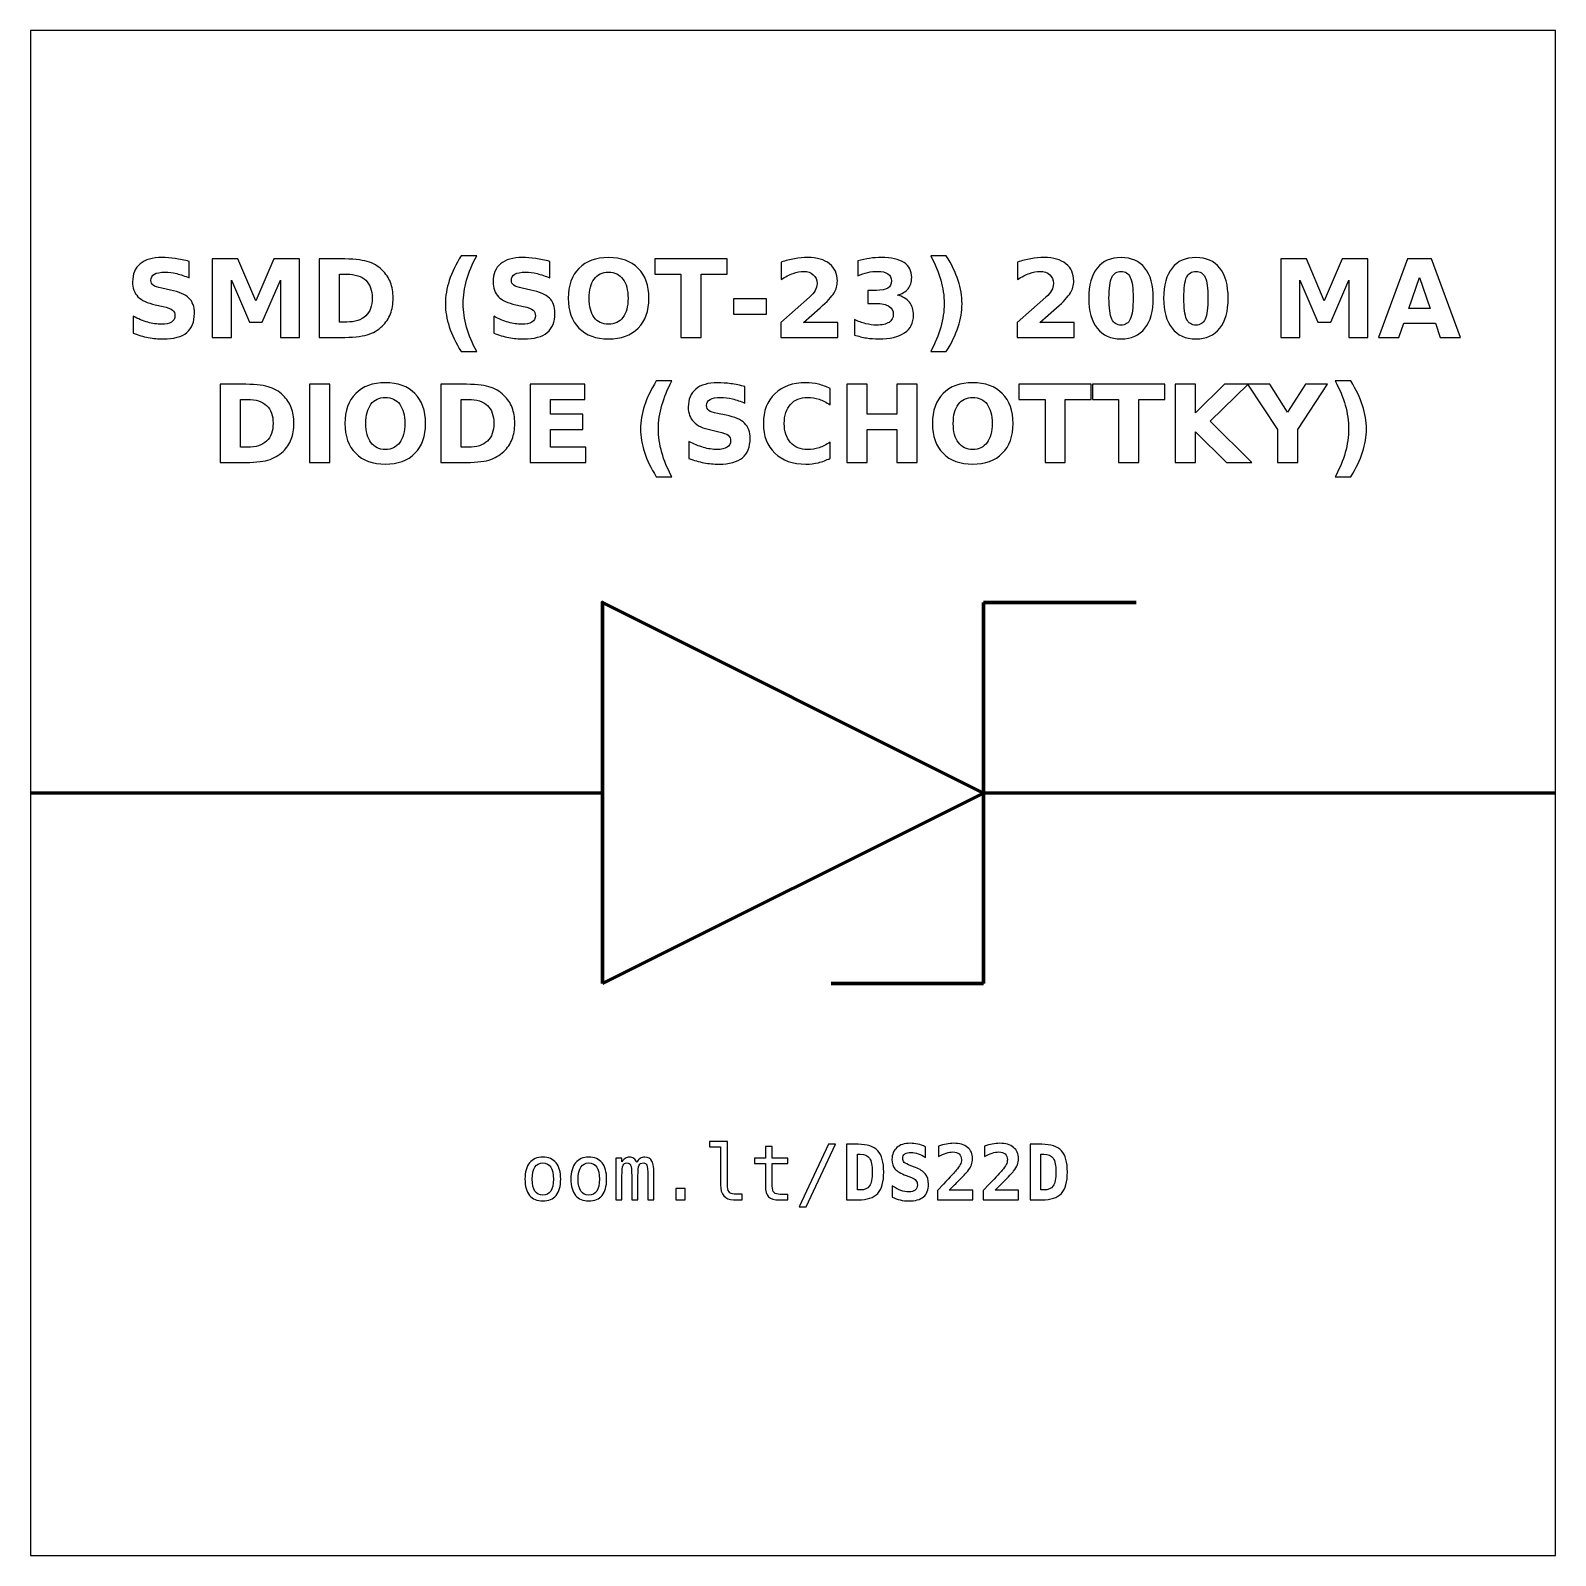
# Model space of a CAD drawing. Header units: centimetres. Extents: x -11.5 to -9.5, y -15.85 to -13.85.
import ezdxf

# ---------------------------------------------------------------- set-up
doc = ezdxf.new("R2010")
doc.units = ezdxf.units.CM
doc.header["$MEASUREMENT"] = 0
doc.layers.add('Layer 1', color=7, linetype='Continuous')

msp = doc.modelspace()

# ---------------------------------------------------------------- linework, layer by layer
at = {"layer": 'Layer 1', "color": 7}
msp.add_open_spline([(-11.5, -13.85), (-11.5, -13.85), (-9.5, -13.85), (-9.5, -13.85), (-9.5, -13.85), (-9.5, -13.85), (-9.5, -15.85), (-9.5, -15.85), (-9.5, -15.85), (-9.5, -15.85), (-11.5, -15.85), (-11.5, -15.85), (-11.5, -15.85), (-11.5, -15.85), (-11.5, -13.85), (-11.5, -13.85)], degree=3, knots=[0, 0, 0, 0, 0.25, 0.25, 0.25, 0.25, 0.5, 0.5, 0.5, 0.5, 0.75, 0.75, 0.75, 0.75, 1, 1, 1, 1], dxfattribs=at)
at = {"layer": 'Layer 1', "color": 250}
for points, knots in [([(-11.29173, -14.15284), (-11.29173, -14.15284), (-11.29173, -14.17459), (-11.29173, -14.17459), (-11.29173, -14.17459), (-11.29738, -14.17207), (-11.3029, -14.17017), (-11.30826, -14.16888), (-11.30826, -14.16888), (-11.31365, -14.16758), (-11.31873, -14.16695), (-11.3235, -14.16695), (-11.3235, -14.16695), (-11.32983, -14.16695), (-11.33453, -14.16782), (-11.33757, -14.16956), (-11.33757, -14.16956), (-11.3406, -14.17132), (-11.34211, -14.17403), (-11.34211, -14.1777), (-11.34211, -14.1777), (-11.34211, -14.18045), (-11.3411, -14.18261), (-11.33905, -14.18414), (-11.33905, -14.18414), (-11.337, -14.18567), (-11.33329, -14.18701), (-11.3279, -14.18811), (-11.3279, -14.18811), (-11.3279, -14.18811), (-11.31661, -14.19037), (-11.31661, -14.19037), (-11.31661, -14.19037), (-11.30516, -14.19268), (-11.29705, -14.19616), (-11.29223, -14.20086), (-11.29223, -14.20086), (-11.2874, -14.20554), (-11.28498, -14.2122), (-11.28498, -14.22083), (-11.28498, -14.22083), (-11.28498, -14.23219), (-11.28834, -14.24063), (-11.29507, -14.24616), (-11.29507, -14.24616), (-11.3018, -14.25168), (-11.31207, -14.25446), (-11.3259, -14.25446), (-11.3259, -14.25446), (-11.33244, -14.25446), (-11.33898, -14.25385), (-11.34554, -14.2526), (-11.34554, -14.2526), (-11.3521, -14.25135), (-11.35869, -14.24952), (-11.36525, -14.2471), (-11.36525, -14.2471), (-11.36525, -14.2471), (-11.36525, -14.22471), (-11.36525, -14.22471), (-11.36525, -14.22471), (-11.35869, -14.22819), (-11.35234, -14.23082), (-11.3462, -14.23259), (-11.3462, -14.23259), (-11.34006, -14.23435), (-11.33416, -14.23524), (-11.32847, -14.23524), (-11.32847, -14.23524), (-11.32268, -14.23524), (-11.31824, -14.23428), (-11.31516, -14.23235), (-11.31516, -14.23235), (-11.31207, -14.23042), (-11.31055, -14.22767), (-11.31055, -14.22407), (-11.31055, -14.22407), (-11.31055, -14.22087), (-11.31158, -14.21838), (-11.31367, -14.21664), (-11.31367, -14.21664), (-11.31577, -14.2149), (-11.31993, -14.21333), (-11.32619, -14.21196), (-11.32619, -14.21196), (-11.32619, -14.21196), (-11.33646, -14.20968), (-11.33646, -14.20968), (-11.33646, -14.20968), (-11.34674, -14.20747), (-11.35427, -14.20397), (-11.35902, -14.19914), (-11.35902, -14.19914), (-11.36377, -14.19432), (-11.36614, -14.18781), (-11.36614, -14.17965), (-11.36614, -14.17965), (-11.36614, -14.16939), (-11.36283, -14.16151), (-11.35622, -14.15601), (-11.35622, -14.15601), (-11.34961, -14.15048), (-11.34011, -14.14773), (-11.32769, -14.14773), (-11.32769, -14.14773), (-11.32205, -14.14773), (-11.31624, -14.14816), (-11.31026, -14.149), (-11.31026, -14.149), (-11.30429, -14.14985), (-11.29811, -14.15112), (-11.29173, -14.15284)], [0, 0, 0, 0, 0.0357143, 0.0357143, 0.0357143, 0.0357143, 0.0714286, 0.0714286, 0.0714286, 0.0714286, 0.1071429, 0.1071429, 0.1071429, 0.1071429, 0.1428571, 0.1428571, 0.1428571, 0.1428571, 0.1785714, 0.1785714, 0.1785714, 0.1785714, 0.2142857, 0.2142857, 0.2142857, 0.2142857, 0.25, 0.25, 0.25, 0.25, 0.2857143, 0.2857143, 0.2857143, 0.2857143, 0.3214286, 0.3214286, 0.3214286, 0.3214286, 0.3571429, 0.3571429, 0.3571429, 0.3571429, 0.3928571, 0.3928571, 0.3928571, 0.3928571, 0.4285714, 0.4285714, 0.4285714, 0.4285714, 0.4642857, 0.4642857, 0.4642857, 0.4642857, 0.5, 0.5, 0.5, 0.5, 0.5357143, 0.5357143, 0.5357143, 0.5357143, 0.5714286, 0.5714286, 0.5714286, 0.5714286, 0.6071429, 0.6071429, 0.6071429, 0.6071429, 0.6428571, 0.6428571, 0.6428571, 0.6428571, 0.6785714, 0.6785714, 0.6785714, 0.6785714, 0.7142857, 0.7142857, 0.7142857, 0.7142857, 0.75, 0.75, 0.75, 0.75, 0.7857143, 0.7857143, 0.7857143, 0.7857143, 0.8214286, 0.8214286, 0.8214286, 0.8214286, 0.8571429, 0.8571429, 0.8571429, 0.8571429, 0.8928571, 0.8928571, 0.8928571, 0.8928571, 0.9285714, 0.9285714, 0.9285714, 0.9285714, 0.9642857, 0.9642857, 0.9642857, 0.9642857, 1, 1, 1, 1]), ([(-11.2617, -14.14959), (-11.2617, -14.14959), (-11.22795, -14.14959), (-11.22795, -14.14959), (-11.22795, -14.14959), (-11.22795, -14.14959), (-11.2045, -14.20465), (-11.2045, -14.20465), (-11.2045, -14.20465), (-11.2045, -14.20465), (-11.18094, -14.14959), (-11.18094, -14.14959), (-11.18094, -14.14959), (-11.18094, -14.14959), (-11.14726, -14.14959), (-11.14726, -14.14959), (-11.14726, -14.14959), (-11.14726, -14.14959), (-11.14726, -14.25246), (-11.14726, -14.25246), (-11.14726, -14.25246), (-11.14726, -14.25246), (-11.17233, -14.25246), (-11.17233, -14.25246), (-11.17233, -14.25246), (-11.17233, -14.25246), (-11.17233, -14.17722), (-11.17233, -14.17722), (-11.17233, -14.17722), (-11.17233, -14.17722), (-11.19604, -14.23268), (-11.19604, -14.23268), (-11.19604, -14.23268), (-11.19604, -14.23268), (-11.21285, -14.23268), (-11.21285, -14.23268), (-11.21285, -14.23268), (-11.21285, -14.23268), (-11.23656, -14.17722), (-11.23656, -14.17722), (-11.23656, -14.17722), (-11.23656, -14.17722), (-11.23656, -14.25246), (-11.23656, -14.25246), (-11.23656, -14.25246), (-11.23656, -14.25246), (-11.2617, -14.25246), (-11.2617, -14.25246), (-11.2617, -14.25246), (-11.2617, -14.25246), (-11.2617, -14.14959), (-11.2617, -14.14959)], [0, 0, 0, 0, 0.0769231, 0.0769231, 0.0769231, 0.0769231, 0.1538462, 0.1538462, 0.1538462, 0.1538462, 0.2307692, 0.2307692, 0.2307692, 0.2307692, 0.3076923, 0.3076923, 0.3076923, 0.3076923, 0.3846154, 0.3846154, 0.3846154, 0.3846154, 0.4615385, 0.4615385, 0.4615385, 0.4615385, 0.5384615, 0.5384615, 0.5384615, 0.5384615, 0.6153846, 0.6153846, 0.6153846, 0.6153846, 0.6923077, 0.6923077, 0.6923077, 0.6923077, 0.7692308, 0.7692308, 0.7692308, 0.7692308, 0.8461538, 0.8461538, 0.8461538, 0.8461538, 0.9230769, 0.9230769, 0.9230769, 0.9230769, 1, 1, 1, 1]), ([(-11.12127, -14.14959), (-11.12127, -14.14959), (-11.09328, -14.14959), (-11.09328, -14.14959), (-11.09328, -14.14959), (-11.07767, -14.14959), (-11.06605, -14.1507), (-11.05841, -14.15293), (-11.05841, -14.15293), (-11.05076, -14.15516), (-11.0442, -14.15893), (-11.03872, -14.16427), (-11.03872, -14.16427), (-11.0339, -14.1689), (-11.03033, -14.17426), (-11.02797, -14.18033), (-11.02797, -14.18033), (-11.02565, -14.18637), (-11.02447, -14.19324), (-11.02447, -14.20093), (-11.02447, -14.20093), (-11.02447, -14.20869), (-11.02565, -14.21561), (-11.02797, -14.2217), (-11.02797, -14.2217), (-11.03033, -14.22779), (-11.0339, -14.23315), (-11.03872, -14.23778), (-11.03872, -14.23778), (-11.04425, -14.24312), (-11.05086, -14.24689), (-11.05857, -14.24912), (-11.05857, -14.24912), (-11.06629, -14.25135), (-11.07786, -14.25246), (-11.09328, -14.25246), (-11.09328, -14.25246), (-11.09328, -14.25246), (-11.12127, -14.25246), (-11.12127, -14.25246), (-11.12127, -14.25246), (-11.12127, -14.25246), (-11.12127, -14.14959), (-11.12127, -14.14959)], [0, 0, 0, 0, 0.0909091, 0.0909091, 0.0909091, 0.0909091, 0.1818182, 0.1818182, 0.1818182, 0.1818182, 0.2727273, 0.2727273, 0.2727273, 0.2727273, 0.3636364, 0.3636364, 0.3636364, 0.3636364, 0.4545455, 0.4545455, 0.4545455, 0.4545455, 0.5454545, 0.5454545, 0.5454545, 0.5454545, 0.6363636, 0.6363636, 0.6363636, 0.6363636, 0.7272727, 0.7272727, 0.7272727, 0.7272727, 0.8181818, 0.8181818, 0.8181818, 0.8181818, 0.9090909, 0.9090909, 0.9090909, 0.9090909, 1, 1, 1, 1]), ([(-10.91478, -14.27106), (-10.91478, -14.27106), (-10.93524, -14.27106), (-10.93524, -14.27106), (-10.93524, -14.27106), (-10.94227, -14.25973), (-10.94747, -14.24893), (-10.95081, -14.2387), (-10.95081, -14.2387), (-10.95417, -14.22849), (-10.95584, -14.21836), (-10.95584, -14.20829), (-10.95584, -14.20829), (-10.95584, -14.19823), (-10.95415, -14.18804), (-10.95079, -14.17774), (-10.95079, -14.17774), (-10.9474, -14.16742), (-10.94223, -14.15665), (-10.93524, -14.14538), (-10.93524, -14.14538), (-10.93524, -14.14538), (-10.91478, -14.14538), (-10.91478, -14.14538), (-10.91478, -14.14538), (-10.92066, -14.15627), (-10.92506, -14.16692), (-10.928, -14.17732), (-10.928, -14.17732), (-10.93094, -14.18771), (-10.93242, -14.19799), (-10.93242, -14.20815), (-10.93242, -14.20815), (-10.93242, -14.21831), (-10.93096, -14.22859), (-10.92805, -14.23903), (-10.92805, -14.23903), (-10.92513, -14.24945), (-10.92071, -14.26013), (-10.91478, -14.27106)], [0, 0, 0, 0, 0.1, 0.1, 0.1, 0.1, 0.2, 0.2, 0.2, 0.2, 0.3, 0.3, 0.3, 0.3, 0.4, 0.4, 0.4, 0.4, 0.5, 0.5, 0.5, 0.5, 0.6, 0.6, 0.6, 0.6, 0.7, 0.7, 0.7, 0.7, 0.8, 0.8, 0.8, 0.8, 0.9, 0.9, 0.9, 0.9, 1, 1, 1, 1]), ([(-10.81894, -14.15284), (-10.81894, -14.15284), (-10.81894, -14.17459), (-10.81894, -14.17459), (-10.81894, -14.17459), (-10.82459, -14.17207), (-10.83011, -14.17017), (-10.83547, -14.16888), (-10.83547, -14.16888), (-10.84086, -14.16758), (-10.84594, -14.16695), (-10.85071, -14.16695), (-10.85071, -14.16695), (-10.85704, -14.16695), (-10.86174, -14.16782), (-10.86478, -14.16956), (-10.86478, -14.16956), (-10.86781, -14.17132), (-10.86932, -14.17403), (-10.86932, -14.1777), (-10.86932, -14.1777), (-10.86932, -14.18045), (-10.86831, -14.18261), (-10.86626, -14.18414), (-10.86626, -14.18414), (-10.86421, -14.18567), (-10.8605, -14.18701), (-10.85511, -14.18811), (-10.85511, -14.18811), (-10.85511, -14.18811), (-10.84382, -14.19037), (-10.84382, -14.19037), (-10.84382, -14.19037), (-10.83237, -14.19268), (-10.82426, -14.19616), (-10.81944, -14.20086), (-10.81944, -14.20086), (-10.81461, -14.20554), (-10.81219, -14.2122), (-10.81219, -14.22083), (-10.81219, -14.22083), (-10.81219, -14.23219), (-10.81555, -14.24063), (-10.82228, -14.24616), (-10.82228, -14.24616), (-10.82901, -14.25168), (-10.83928, -14.25446), (-10.85311, -14.25446), (-10.85311, -14.25446), (-10.85965, -14.25446), (-10.86619, -14.25385), (-10.87275, -14.2526), (-10.87275, -14.2526), (-10.87931, -14.25135), (-10.8859, -14.24952), (-10.89246, -14.2471), (-10.89246, -14.2471), (-10.89246, -14.2471), (-10.89246, -14.22471), (-10.89246, -14.22471), (-10.89246, -14.22471), (-10.8859, -14.22819), (-10.87955, -14.23082), (-10.87341, -14.23259), (-10.87341, -14.23259), (-10.86727, -14.23435), (-10.86137, -14.23524), (-10.85568, -14.23524), (-10.85568, -14.23524), (-10.84989, -14.23524), (-10.84545, -14.23428), (-10.84237, -14.23235), (-10.84237, -14.23235), (-10.83928, -14.23042), (-10.83776, -14.22767), (-10.83776, -14.22407), (-10.83776, -14.22407), (-10.83776, -14.22087), (-10.83879, -14.21838), (-10.84088, -14.21664), (-10.84088, -14.21664), (-10.84298, -14.2149), (-10.84714, -14.21333), (-10.8534, -14.21196), (-10.8534, -14.21196), (-10.8534, -14.21196), (-10.86367, -14.20968), (-10.86367, -14.20968), (-10.86367, -14.20968), (-10.87395, -14.20747), (-10.88148, -14.20397), (-10.88623, -14.19914), (-10.88623, -14.19914), (-10.89098, -14.19432), (-10.89335, -14.18781), (-10.89335, -14.17965), (-10.89335, -14.17965), (-10.89335, -14.16939), (-10.89004, -14.16151), (-10.88343, -14.15601), (-10.88343, -14.15601), (-10.87682, -14.15048), (-10.86732, -14.14773), (-10.8549, -14.14773), (-10.8549, -14.14773), (-10.84926, -14.14773), (-10.84345, -14.14816), (-10.83747, -14.149), (-10.83747, -14.149), (-10.8315, -14.14985), (-10.82532, -14.15112), (-10.81894, -14.15284)], [0, 0, 0, 0, 0.0357143, 0.0357143, 0.0357143, 0.0357143, 0.0714286, 0.0714286, 0.0714286, 0.0714286, 0.1071429, 0.1071429, 0.1071429, 0.1071429, 0.1428571, 0.1428571, 0.1428571, 0.1428571, 0.1785714, 0.1785714, 0.1785714, 0.1785714, 0.2142857, 0.2142857, 0.2142857, 0.2142857, 0.25, 0.25, 0.25, 0.25, 0.2857143, 0.2857143, 0.2857143, 0.2857143, 0.3214286, 0.3214286, 0.3214286, 0.3214286, 0.3571429, 0.3571429, 0.3571429, 0.3571429, 0.3928571, 0.3928571, 0.3928571, 0.3928571, 0.4285714, 0.4285714, 0.4285714, 0.4285714, 0.4642857, 0.4642857, 0.4642857, 0.4642857, 0.5, 0.5, 0.5, 0.5, 0.5357143, 0.5357143, 0.5357143, 0.5357143, 0.5714286, 0.5714286, 0.5714286, 0.5714286, 0.6071429, 0.6071429, 0.6071429, 0.6071429, 0.6428571, 0.6428571, 0.6428571, 0.6428571, 0.6785714, 0.6785714, 0.6785714, 0.6785714, 0.7142857, 0.7142857, 0.7142857, 0.7142857, 0.75, 0.75, 0.75, 0.75, 0.7857143, 0.7857143, 0.7857143, 0.7857143, 0.8214286, 0.8214286, 0.8214286, 0.8214286, 0.8571429, 0.8571429, 0.8571429, 0.8571429, 0.8928571, 0.8928571, 0.8928571, 0.8928571, 0.9285714, 0.9285714, 0.9285714, 0.9285714, 0.9642857, 0.9642857, 0.9642857, 0.9642857, 1, 1, 1, 1]), ([(-10.74192, -14.14773), (-10.72539, -14.14773), (-10.71243, -14.15246), (-10.70307, -14.16194), (-10.70307, -14.16194), (-10.69369, -14.17139), (-10.68901, -14.18444), (-10.68901, -14.20112), (-10.68901, -14.20112), (-10.68901, -14.21775), (-10.69369, -14.2308), (-10.70307, -14.24025), (-10.70307, -14.24025), (-10.71243, -14.24973), (-10.72539, -14.25446), (-10.74192, -14.25446), (-10.74192, -14.25446), (-10.75841, -14.25446), (-10.77134, -14.24973), (-10.78075, -14.24025), (-10.78075, -14.24025), (-10.79013, -14.2308), (-10.79484, -14.21775), (-10.79484, -14.20112), (-10.79484, -14.20112), (-10.79484, -14.18444), (-10.79013, -14.17139), (-10.78075, -14.16194), (-10.78075, -14.16194), (-10.77134, -14.15246), (-10.75841, -14.14773), (-10.74192, -14.14773)], [0, 0, 0, 0, 0.125, 0.125, 0.125, 0.125, 0.25, 0.25, 0.25, 0.25, 0.375, 0.375, 0.375, 0.375, 0.5, 0.5, 0.5, 0.5, 0.625, 0.625, 0.625, 0.625, 0.75, 0.75, 0.75, 0.75, 0.875, 0.875, 0.875, 0.875, 1, 1, 1, 1]), ([(-10.68122, -14.14959), (-10.68122, -14.14959), (-10.58642, -14.14959), (-10.58642, -14.14959), (-10.58642, -14.14959), (-10.58642, -14.14959), (-10.58642, -14.16965), (-10.58642, -14.16965), (-10.58642, -14.16965), (-10.58642, -14.16965), (-10.62052, -14.16965), (-10.62052, -14.16965), (-10.62052, -14.16965), (-10.62052, -14.16965), (-10.62052, -14.25246), (-10.62052, -14.25246), (-10.62052, -14.25246), (-10.62052, -14.25246), (-10.64705, -14.25246), (-10.64705, -14.25246), (-10.64705, -14.25246), (-10.64705, -14.25246), (-10.64705, -14.16965), (-10.64705, -14.16965), (-10.64705, -14.16965), (-10.64705, -14.16965), (-10.68122, -14.16965), (-10.68122, -14.16965), (-10.68122, -14.16965), (-10.68122, -14.16965), (-10.68122, -14.14959), (-10.68122, -14.14959)], [0, 0, 0, 0, 0.125, 0.125, 0.125, 0.125, 0.25, 0.25, 0.25, 0.25, 0.375, 0.375, 0.375, 0.375, 0.5, 0.5, 0.5, 0.5, 0.625, 0.625, 0.625, 0.625, 0.75, 0.75, 0.75, 0.75, 0.875, 0.875, 0.875, 0.875, 1, 1, 1, 1]), ([(-10.48642, -14.23296), (-10.48642, -14.23296), (-10.44114, -14.23296), (-10.44114, -14.23296), (-10.44114, -14.23296), (-10.44114, -14.23296), (-10.44114, -14.25246), (-10.44114, -14.25246), (-10.44114, -14.25246), (-10.44114, -14.25246), (-10.51591, -14.25246), (-10.51591, -14.25246), (-10.51591, -14.25246), (-10.51591, -14.25246), (-10.51591, -14.23296), (-10.51591, -14.23296), (-10.51591, -14.23296), (-10.51591, -14.23296), (-10.47835, -14.19983), (-10.47835, -14.19983), (-10.47835, -14.19983), (-10.47499, -14.19679), (-10.47252, -14.19383), (-10.47092, -14.19094), (-10.47092, -14.19094), (-10.4693, -14.18804), (-10.4685, -14.18503), (-10.4685, -14.1819), (-10.4685, -14.1819), (-10.4685, -14.17708), (-10.47012, -14.1732), (-10.47336, -14.17026), (-10.47336, -14.17026), (-10.47659, -14.16732), (-10.48089, -14.16587), (-10.48628, -14.16587), (-10.48628, -14.16587), (-10.49041, -14.16587), (-10.49493, -14.16676), (-10.49985, -14.16852), (-10.49985, -14.16852), (-10.50476, -14.17029), (-10.51003, -14.17292), (-10.51563, -14.1764), (-10.51563, -14.1764), (-10.51563, -14.1764), (-10.51563, -14.1538), (-10.51563, -14.1538), (-10.51563, -14.1538), (-10.50965, -14.15183), (-10.50375, -14.15032), (-10.49792, -14.14929), (-10.49792, -14.14929), (-10.49208, -14.14825), (-10.48637, -14.14773), (-10.48075, -14.14773), (-10.48075, -14.14773), (-10.46845, -14.14773), (-10.45888, -14.15044), (-10.45206, -14.15587), (-10.45206, -14.15587), (-10.44524, -14.16128), (-10.44183, -14.16883), (-10.44183, -14.17854), (-10.44183, -14.17854), (-10.44183, -14.18414), (-10.44328, -14.18936), (-10.44618, -14.19421), (-10.44618, -14.19421), (-10.44907, -14.19905), (-10.45516, -14.20554), (-10.46443, -14.21368), (-10.46443, -14.21368), (-10.46443, -14.21368), (-10.48642, -14.23296), (-10.48642, -14.23296)], [0, 0, 0, 0, 0.0526316, 0.0526316, 0.0526316, 0.0526316, 0.1052632, 0.1052632, 0.1052632, 0.1052632, 0.1578947, 0.1578947, 0.1578947, 0.1578947, 0.2105263, 0.2105263, 0.2105263, 0.2105263, 0.2631579, 0.2631579, 0.2631579, 0.2631579, 0.3157895, 0.3157895, 0.3157895, 0.3157895, 0.3684211, 0.3684211, 0.3684211, 0.3684211, 0.4210526, 0.4210526, 0.4210526, 0.4210526, 0.4736842, 0.4736842, 0.4736842, 0.4736842, 0.5263158, 0.5263158, 0.5263158, 0.5263158, 0.5789474, 0.5789474, 0.5789474, 0.5789474, 0.6315789, 0.6315789, 0.6315789, 0.6315789, 0.6842105, 0.6842105, 0.6842105, 0.6842105, 0.7368421, 0.7368421, 0.7368421, 0.7368421, 0.7894737, 0.7894737, 0.7894737, 0.7894737, 0.8421053, 0.8421053, 0.8421053, 0.8421053, 0.8947368, 0.8947368, 0.8947368, 0.8947368, 0.9473684, 0.9473684, 0.9473684, 0.9473684, 1, 1, 1, 1]), ([(-10.36316, -14.19698), (-10.35624, -14.19877), (-10.35095, -14.2019), (-10.34735, -14.20632), (-10.34735, -14.20632), (-10.34375, -14.21076), (-10.34194, -14.21638), (-10.34194, -14.22323), (-10.34194, -14.22323), (-10.34194, -14.23343), (-10.34585, -14.24119), (-10.35365, -14.24651), (-10.35365, -14.24651), (-10.36146, -14.2518), (-10.37285, -14.25446), (-10.38783, -14.25446), (-10.38783, -14.25446), (-10.39312, -14.25446), (-10.39841, -14.25404), (-10.40373, -14.25319), (-10.40373, -14.25319), (-10.40902, -14.25234), (-10.41426, -14.25105), (-10.41946, -14.24936), (-10.41946, -14.24936), (-10.41946, -14.24936), (-10.41946, -14.22889), (-10.41946, -14.22889), (-10.41946, -14.22889), (-10.4145, -14.23136), (-10.40958, -14.23325), (-10.40469, -14.23452), (-10.40469, -14.23452), (-10.3998, -14.23576), (-10.39498, -14.2364), (-10.39025, -14.2364), (-10.39025, -14.2364), (-10.38322, -14.2364), (-10.37783, -14.23517), (-10.37409, -14.23275), (-10.37409, -14.23275), (-10.37035, -14.23031), (-10.36847, -14.22683), (-10.36847, -14.22226), (-10.36847, -14.22226), (-10.36847, -14.21758), (-10.3704, -14.21403), (-10.37423, -14.21163), (-10.37423, -14.21163), (-10.37807, -14.20921), (-10.38373, -14.20801), (-10.39121, -14.20801), (-10.39121, -14.20801), (-10.39121, -14.20801), (-10.40182, -14.20801), (-10.40182, -14.20801), (-10.40182, -14.20801), (-10.40182, -14.20801), (-10.40182, -14.19091), (-10.40182, -14.19091), (-10.40182, -14.19091), (-10.40182, -14.19091), (-10.39067, -14.19091), (-10.39067, -14.19091), (-10.39067, -14.19091), (-10.38399, -14.19091), (-10.37905, -14.18988), (-10.37579, -14.18778), (-10.37579, -14.18778), (-10.37252, -14.18569), (-10.37089, -14.18252), (-10.37089, -14.17826), (-10.37089, -14.17826), (-10.37089, -14.17431), (-10.37247, -14.17125), (-10.37564, -14.16911), (-10.37564, -14.16911), (-10.37882, -14.16695), (-10.38329, -14.16587), (-10.38907, -14.16587), (-10.38907, -14.16587), (-10.39335, -14.16587), (-10.39766, -14.16634), (-10.40203, -14.1673), (-10.40203, -14.1673), (-10.40638, -14.16826), (-10.41071, -14.1697), (-10.41504, -14.17158), (-10.41504, -14.17158), (-10.41504, -14.17158), (-10.41504, -14.15215), (-10.41504, -14.15215), (-10.41504, -14.15215), (-10.40979, -14.15067), (-10.40462, -14.14957), (-10.39947, -14.14884), (-10.39947, -14.14884), (-10.39432, -14.14811), (-10.38929, -14.14773), (-10.38432, -14.14773), (-10.38432, -14.14773), (-10.37096, -14.14773), (-10.36095, -14.14992), (-10.35431, -14.15432), (-10.35431, -14.15432), (-10.34768, -14.15869), (-10.34437, -14.1653), (-10.34437, -14.17412), (-10.34437, -14.17412), (-10.34437, -14.18012), (-10.34594, -14.18506), (-10.34912, -14.18889), (-10.34912, -14.18889), (-10.35229, -14.19272), (-10.35697, -14.19543), (-10.36316, -14.19698)], [0, 0, 0, 0, 0.0344828, 0.0344828, 0.0344828, 0.0344828, 0.0689655, 0.0689655, 0.0689655, 0.0689655, 0.1034483, 0.1034483, 0.1034483, 0.1034483, 0.137931, 0.137931, 0.137931, 0.137931, 0.1724138, 0.1724138, 0.1724138, 0.1724138, 0.2068966, 0.2068966, 0.2068966, 0.2068966, 0.2413793, 0.2413793, 0.2413793, 0.2413793, 0.2758621, 0.2758621, 0.2758621, 0.2758621, 0.3103448, 0.3103448, 0.3103448, 0.3103448, 0.3448276, 0.3448276, 0.3448276, 0.3448276, 0.3793103, 0.3793103, 0.3793103, 0.3793103, 0.4137931, 0.4137931, 0.4137931, 0.4137931, 0.4482759, 0.4482759, 0.4482759, 0.4482759, 0.4827586, 0.4827586, 0.4827586, 0.4827586, 0.5172414, 0.5172414, 0.5172414, 0.5172414, 0.5517241, 0.5517241, 0.5517241, 0.5517241, 0.5862069, 0.5862069, 0.5862069, 0.5862069, 0.6206897, 0.6206897, 0.6206897, 0.6206897, 0.6551724, 0.6551724, 0.6551724, 0.6551724, 0.6896552, 0.6896552, 0.6896552, 0.6896552, 0.7241379, 0.7241379, 0.7241379, 0.7241379, 0.7586207, 0.7586207, 0.7586207, 0.7586207, 0.7931034, 0.7931034, 0.7931034, 0.7931034, 0.8275862, 0.8275862, 0.8275862, 0.8275862, 0.862069, 0.862069, 0.862069, 0.862069, 0.8965517, 0.8965517, 0.8965517, 0.8965517, 0.9310345, 0.9310345, 0.9310345, 0.9310345, 0.9655172, 0.9655172, 0.9655172, 0.9655172, 1, 1, 1, 1]), ([(-10.31941, -14.27106), (-10.31353, -14.26013), (-10.30911, -14.24945), (-10.30617, -14.23903), (-10.30617, -14.23903), (-10.30323, -14.22859), (-10.30177, -14.21831), (-10.30177, -14.20815), (-10.30177, -14.20815), (-10.30177, -14.19799), (-10.30323, -14.18771), (-10.30617, -14.17732), (-10.30617, -14.17732), (-10.30911, -14.16692), (-10.31353, -14.15627), (-10.31941, -14.14538), (-10.31941, -14.14538), (-10.31941, -14.14538), (-10.29895, -14.14538), (-10.29895, -14.14538), (-10.29895, -14.14538), (-10.29197, -14.15665), (-10.28679, -14.16742), (-10.2834, -14.17774), (-10.2834, -14.17774), (-10.28004, -14.18804), (-10.27835, -14.19823), (-10.27835, -14.20829), (-10.27835, -14.20829), (-10.27835, -14.21836), (-10.28002, -14.22849), (-10.28338, -14.2387), (-10.28338, -14.2387), (-10.28672, -14.24893), (-10.29192, -14.25973), (-10.29895, -14.27106), (-10.29895, -14.27106), (-10.29895, -14.27106), (-10.31941, -14.27106), (-10.31941, -14.27106)], [0, 0, 0, 0, 0.1, 0.1, 0.1, 0.1, 0.2, 0.2, 0.2, 0.2, 0.3, 0.3, 0.3, 0.3, 0.4, 0.4, 0.4, 0.4, 0.5, 0.5, 0.5, 0.5, 0.6, 0.6, 0.6, 0.6, 0.7, 0.7, 0.7, 0.7, 0.8, 0.8, 0.8, 0.8, 0.9, 0.9, 0.9, 0.9, 1, 1, 1, 1]), ([(-10.17642, -14.23296), (-10.17642, -14.23296), (-10.13114, -14.23296), (-10.13114, -14.23296), (-10.13114, -14.23296), (-10.13114, -14.23296), (-10.13114, -14.25246), (-10.13114, -14.25246), (-10.13114, -14.25246), (-10.13114, -14.25246), (-10.20591, -14.25246), (-10.20591, -14.25246), (-10.20591, -14.25246), (-10.20591, -14.25246), (-10.20591, -14.23296), (-10.20591, -14.23296), (-10.20591, -14.23296), (-10.20591, -14.23296), (-10.16835, -14.19983), (-10.16835, -14.19983), (-10.16835, -14.19983), (-10.16499, -14.19679), (-10.16252, -14.19383), (-10.16092, -14.19094), (-10.16092, -14.19094), (-10.1593, -14.18804), (-10.1585, -14.18503), (-10.1585, -14.1819), (-10.1585, -14.1819), (-10.1585, -14.17708), (-10.16012, -14.1732), (-10.16336, -14.17026), (-10.16336, -14.17026), (-10.16659, -14.16732), (-10.17089, -14.16587), (-10.17628, -14.16587), (-10.17628, -14.16587), (-10.18041, -14.16587), (-10.18493, -14.16676), (-10.18985, -14.16852), (-10.18985, -14.16852), (-10.19476, -14.17029), (-10.20003, -14.17292), (-10.20563, -14.1764), (-10.20563, -14.1764), (-10.20563, -14.1764), (-10.20563, -14.1538), (-10.20563, -14.1538), (-10.20563, -14.1538), (-10.19965, -14.15183), (-10.19375, -14.15032), (-10.18792, -14.14929), (-10.18792, -14.14929), (-10.18208, -14.14825), (-10.17637, -14.14773), (-10.17075, -14.14773), (-10.17075, -14.14773), (-10.15845, -14.14773), (-10.14888, -14.15044), (-10.14206, -14.15587), (-10.14206, -14.15587), (-10.13524, -14.16128), (-10.13183, -14.16883), (-10.13183, -14.17854), (-10.13183, -14.17854), (-10.13183, -14.18414), (-10.13328, -14.18936), (-10.13618, -14.19421), (-10.13618, -14.19421), (-10.13907, -14.19905), (-10.14516, -14.20554), (-10.15443, -14.21368), (-10.15443, -14.21368), (-10.15443, -14.21368), (-10.17642, -14.23296), (-10.17642, -14.23296)], [0, 0, 0, 0, 0.0526316, 0.0526316, 0.0526316, 0.0526316, 0.1052632, 0.1052632, 0.1052632, 0.1052632, 0.1578947, 0.1578947, 0.1578947, 0.1578947, 0.2105263, 0.2105263, 0.2105263, 0.2105263, 0.2631579, 0.2631579, 0.2631579, 0.2631579, 0.3157895, 0.3157895, 0.3157895, 0.3157895, 0.3684211, 0.3684211, 0.3684211, 0.3684211, 0.4210526, 0.4210526, 0.4210526, 0.4210526, 0.4736842, 0.4736842, 0.4736842, 0.4736842, 0.5263158, 0.5263158, 0.5263158, 0.5263158, 0.5789474, 0.5789474, 0.5789474, 0.5789474, 0.6315789, 0.6315789, 0.6315789, 0.6315789, 0.6842105, 0.6842105, 0.6842105, 0.6842105, 0.7368421, 0.7368421, 0.7368421, 0.7368421, 0.7894737, 0.7894737, 0.7894737, 0.7894737, 0.8421053, 0.8421053, 0.8421053, 0.8421053, 0.8947368, 0.8947368, 0.8947368, 0.8947368, 0.9473684, 0.9473684, 0.9473684, 0.9473684, 1, 1, 1, 1]), ([(-10.02745, -14.20112), (-10.02745, -14.21817), (-10.03112, -14.23132), (-10.03848, -14.24058), (-10.03848, -14.24058), (-10.04582, -14.24983), (-10.05626, -14.25446), (-10.06976, -14.25446), (-10.06976, -14.25446), (-10.08331, -14.25446), (-10.09377, -14.24983), (-10.10111, -14.24058), (-10.10111, -14.24058), (-10.10847, -14.23132), (-10.11214, -14.21817), (-10.11214, -14.20112), (-10.11214, -14.20112), (-10.11214, -14.18405), (-10.10847, -14.17087), (-10.10111, -14.16161), (-10.10111, -14.16161), (-10.09377, -14.15237), (-10.08331, -14.14773), (-10.06976, -14.14773), (-10.06976, -14.14773), (-10.05626, -14.14773), (-10.04582, -14.15237), (-10.03848, -14.16161), (-10.03848, -14.16161), (-10.03112, -14.17087), (-10.02745, -14.18405), (-10.02745, -14.20112)], [0, 0, 0, 0, 0.125, 0.125, 0.125, 0.125, 0.25, 0.25, 0.25, 0.25, 0.375, 0.375, 0.375, 0.375, 0.5, 0.5, 0.5, 0.5, 0.625, 0.625, 0.625, 0.625, 0.75, 0.75, 0.75, 0.75, 0.875, 0.875, 0.875, 0.875, 1, 1, 1, 1]), ([(-9.92926, -14.20112), (-9.92926, -14.21817), (-9.93293, -14.23132), (-9.94029, -14.24058), (-9.94029, -14.24058), (-9.94763, -14.24983), (-9.95807, -14.25446), (-9.97157, -14.25446), (-9.97157, -14.25446), (-9.98512, -14.25446), (-9.99558, -14.24983), (-10.00292, -14.24058), (-10.00292, -14.24058), (-10.01028, -14.23132), (-10.01395, -14.21817), (-10.01395, -14.20112), (-10.01395, -14.20112), (-10.01395, -14.18405), (-10.01028, -14.17087), (-10.00292, -14.16161), (-10.00292, -14.16161), (-9.99558, -14.15237), (-9.98512, -14.14773), (-9.97157, -14.14773), (-9.97157, -14.14773), (-9.95807, -14.14773), (-9.94763, -14.15237), (-9.94029, -14.16161), (-9.94029, -14.16161), (-9.93293, -14.17087), (-9.92926, -14.18405), (-9.92926, -14.20112)], [0, 0, 0, 0, 0.125, 0.125, 0.125, 0.125, 0.25, 0.25, 0.25, 0.25, 0.375, 0.375, 0.375, 0.375, 0.5, 0.5, 0.5, 0.5, 0.625, 0.625, 0.625, 0.625, 0.75, 0.75, 0.75, 0.75, 0.875, 0.875, 0.875, 0.875, 1, 1, 1, 1]), ([(-9.86042, -14.14959), (-9.86042, -14.14959), (-9.82667, -14.14959), (-9.82667, -14.14959), (-9.82667, -14.14959), (-9.82667, -14.14959), (-9.80322, -14.20465), (-9.80322, -14.20465), (-9.80322, -14.20465), (-9.80322, -14.20465), (-9.77966, -14.14959), (-9.77966, -14.14959), (-9.77966, -14.14959), (-9.77966, -14.14959), (-9.74598, -14.14959), (-9.74598, -14.14959), (-9.74598, -14.14959), (-9.74598, -14.14959), (-9.74598, -14.25246), (-9.74598, -14.25246), (-9.74598, -14.25246), (-9.74598, -14.25246), (-9.77105, -14.25246), (-9.77105, -14.25246), (-9.77105, -14.25246), (-9.77105, -14.25246), (-9.77105, -14.17722), (-9.77105, -14.17722), (-9.77105, -14.17722), (-9.77105, -14.17722), (-9.79476, -14.23268), (-9.79476, -14.23268), (-9.79476, -14.23268), (-9.79476, -14.23268), (-9.81157, -14.23268), (-9.81157, -14.23268), (-9.81157, -14.23268), (-9.81157, -14.23268), (-9.83528, -14.17722), (-9.83528, -14.17722), (-9.83528, -14.17722), (-9.83528, -14.17722), (-9.83528, -14.25246), (-9.83528, -14.25246), (-9.83528, -14.25246), (-9.83528, -14.25246), (-9.86042, -14.25246), (-9.86042, -14.25246), (-9.86042, -14.25246), (-9.86042, -14.25246), (-9.86042, -14.14959), (-9.86042, -14.14959)], [0, 0, 0, 0, 0.0769231, 0.0769231, 0.0769231, 0.0769231, 0.1538462, 0.1538462, 0.1538462, 0.1538462, 0.2307692, 0.2307692, 0.2307692, 0.2307692, 0.3076923, 0.3076923, 0.3076923, 0.3076923, 0.3846154, 0.3846154, 0.3846154, 0.3846154, 0.4615385, 0.4615385, 0.4615385, 0.4615385, 0.5384615, 0.5384615, 0.5384615, 0.5384615, 0.6153846, 0.6153846, 0.6153846, 0.6153846, 0.6923077, 0.6923077, 0.6923077, 0.6923077, 0.7692308, 0.7692308, 0.7692308, 0.7692308, 0.8461538, 0.8461538, 0.8461538, 0.8461538, 0.9230769, 0.9230769, 0.9230769, 0.9230769, 1, 1, 1, 1]), ([(-9.65757, -14.23374), (-9.65757, -14.23374), (-9.69906, -14.23374), (-9.69906, -14.23374), (-9.69906, -14.23374), (-9.69906, -14.23374), (-9.7056, -14.25246), (-9.7056, -14.25246), (-9.7056, -14.25246), (-9.7056, -14.25246), (-9.73227, -14.25246), (-9.73227, -14.25246), (-9.73227, -14.25246), (-9.73227, -14.25246), (-9.69417, -14.14959), (-9.69417, -14.14959), (-9.69417, -14.14959), (-9.69417, -14.14959), (-9.66254, -14.14959), (-9.66254, -14.14959), (-9.66254, -14.14959), (-9.66254, -14.14959), (-9.62444, -14.25246), (-9.62444, -14.25246), (-9.62444, -14.25246), (-9.62444, -14.25246), (-9.65111, -14.25246), (-9.65111, -14.25246), (-9.65111, -14.25246), (-9.65111, -14.25246), (-9.65757, -14.23374), (-9.65757, -14.23374)], [0, 0, 0, 0, 0.125, 0.125, 0.125, 0.125, 0.25, 0.25, 0.25, 0.25, 0.375, 0.375, 0.375, 0.375, 0.5, 0.5, 0.5, 0.5, 0.625, 0.625, 0.625, 0.625, 0.75, 0.75, 0.75, 0.75, 0.875, 0.875, 0.875, 0.875, 1, 1, 1, 1]), ([(-11.09474, -14.16965), (-11.09474, -14.16965), (-11.09474, -14.2324), (-11.09474, -14.2324), (-11.09474, -14.2324), (-11.09474, -14.2324), (-11.08524, -14.2324), (-11.08524, -14.2324), (-11.08524, -14.2324), (-11.0744, -14.2324), (-11.06612, -14.22972), (-11.06041, -14.22433), (-11.06041, -14.22433), (-11.05469, -14.21897), (-11.05182, -14.21116), (-11.05182, -14.20093), (-11.05182, -14.20093), (-11.05182, -14.19072), (-11.05467, -14.18296), (-11.06036, -14.17765), (-11.06036, -14.17765), (-11.06605, -14.17231), (-11.07435, -14.16965), (-11.08524, -14.16965), (-11.08524, -14.16965), (-11.08524, -14.16965), (-11.09474, -14.16965), (-11.09474, -14.16965)], [0, 0, 0, 0, 0.1428571, 0.1428571, 0.1428571, 0.1428571, 0.2857143, 0.2857143, 0.2857143, 0.2857143, 0.4285714, 0.4285714, 0.4285714, 0.4285714, 0.5714286, 0.5714286, 0.5714286, 0.5714286, 0.7142857, 0.7142857, 0.7142857, 0.7142857, 0.8571429, 0.8571429, 0.8571429, 0.8571429, 1, 1, 1, 1]), ([(-10.74192, -14.16695), (-10.75001, -14.16695), (-10.75627, -14.16993), (-10.76074, -14.17591), (-10.76074, -14.17591), (-10.76518, -14.18188), (-10.76742, -14.19028), (-10.76742, -14.20112), (-10.76742, -14.20112), (-10.76742, -14.21194), (-10.76518, -14.22031), (-10.76074, -14.22628), (-10.76074, -14.22628), (-10.75627, -14.23226), (-10.75001, -14.23524), (-10.74192, -14.23524), (-10.74192, -14.23524), (-10.73378, -14.23524), (-10.72751, -14.23226), (-10.72304, -14.22628), (-10.72304, -14.22628), (-10.71859, -14.22031), (-10.71636, -14.21194), (-10.71636, -14.20112), (-10.71636, -14.20112), (-10.71636, -14.19028), (-10.71859, -14.18188), (-10.72304, -14.17591), (-10.72304, -14.17591), (-10.72751, -14.16993), (-10.73378, -14.16695), (-10.74192, -14.16695)], [0, 0, 0, 0, 0.125, 0.125, 0.125, 0.125, 0.25, 0.25, 0.25, 0.25, 0.375, 0.375, 0.375, 0.375, 0.5, 0.5, 0.5, 0.5, 0.625, 0.625, 0.625, 0.625, 0.75, 0.75, 0.75, 0.75, 0.875, 0.875, 0.875, 0.875, 1, 1, 1, 1]), ([(-10.05398, -14.20093), (-10.05398, -14.18807), (-10.05518, -14.17901), (-10.0576, -14.17374), (-10.0576, -14.17374), (-10.06, -14.1685), (-10.06407, -14.16587), (-10.06976, -14.16587), (-10.06976, -14.16587), (-10.07545, -14.16587), (-10.07952, -14.1685), (-10.08197, -14.17374), (-10.08197, -14.17374), (-10.08439, -14.17901), (-10.08561, -14.18807), (-10.08561, -14.20093), (-10.08561, -14.20093), (-10.08561, -14.21391), (-10.08439, -14.22309), (-10.08197, -14.2284), (-10.08197, -14.2284), (-10.07952, -14.23374), (-10.07545, -14.2364), (-10.06976, -14.2364), (-10.06976, -14.2364), (-10.06412, -14.2364), (-10.06007, -14.23374), (-10.05762, -14.2284), (-10.05762, -14.2284), (-10.0552, -14.22309), (-10.05398, -14.21391), (-10.05398, -14.20093)], [0, 0, 0, 0, 0.125, 0.125, 0.125, 0.125, 0.25, 0.25, 0.25, 0.25, 0.375, 0.375, 0.375, 0.375, 0.5, 0.5, 0.5, 0.5, 0.625, 0.625, 0.625, 0.625, 0.75, 0.75, 0.75, 0.75, 0.875, 0.875, 0.875, 0.875, 1, 1, 1, 1]), ([(-9.95579, -14.20093), (-9.95579, -14.18807), (-9.95699, -14.17901), (-9.95941, -14.17374), (-9.95941, -14.17374), (-9.96181, -14.1685), (-9.96588, -14.16587), (-9.97157, -14.16587), (-9.97157, -14.16587), (-9.97726, -14.16587), (-9.98133, -14.1685), (-9.98378, -14.17374), (-9.98378, -14.17374), (-9.9862, -14.17901), (-9.98742, -14.18807), (-9.98742, -14.20093), (-9.98742, -14.20093), (-9.98742, -14.21391), (-9.9862, -14.22309), (-9.98378, -14.2284), (-9.98378, -14.2284), (-9.98133, -14.23374), (-9.97726, -14.2364), (-9.97157, -14.2364), (-9.97157, -14.2364), (-9.96593, -14.2364), (-9.96188, -14.23374), (-9.95943, -14.2284), (-9.95943, -14.2284), (-9.95701, -14.22309), (-9.95579, -14.21391), (-9.95579, -14.20093)], [0, 0, 0, 0, 0.125, 0.125, 0.125, 0.125, 0.25, 0.25, 0.25, 0.25, 0.375, 0.375, 0.375, 0.375, 0.5, 0.5, 0.5, 0.5, 0.625, 0.625, 0.625, 0.625, 0.75, 0.75, 0.75, 0.75, 0.875, 0.875, 0.875, 0.875, 1, 1, 1, 1]), ([(-9.69245, -14.21464), (-9.69245, -14.21464), (-9.66425, -14.21464), (-9.66425, -14.21464), (-9.66425, -14.21464), (-9.66425, -14.21464), (-9.67832, -14.17372), (-9.67832, -14.17372), (-9.67832, -14.17372), (-9.67832, -14.17372), (-9.69245, -14.21464), (-9.69245, -14.21464)], [0, 0, 0, 0, 0.3333333, 0.3333333, 0.3333333, 0.3333333, 0.6666667, 0.6666667, 0.6666667, 0.6666667, 1, 1, 1, 1]), ([(-10.578, -14.20183), (-10.578, -14.20183), (-10.53472, -14.20183), (-10.53472, -14.20183), (-10.53472, -14.20183), (-10.53472, -14.20183), (-10.53472, -14.22189), (-10.53472, -14.22189), (-10.53472, -14.22189), (-10.53472, -14.22189), (-10.578, -14.22189), (-10.578, -14.22189), (-10.578, -14.22189), (-10.578, -14.22189), (-10.578, -14.20183), (-10.578, -14.20183)], [0, 0, 0, 0, 0.25, 0.25, 0.25, 0.25, 0.5, 0.5, 0.5, 0.5, 0.75, 0.75, 0.75, 0.75, 1, 1, 1, 1]), ([(-11.25129, -14.31384), (-11.25129, -14.31384), (-11.2233, -14.31384), (-11.2233, -14.31384), (-11.2233, -14.31384), (-11.20769, -14.31384), (-11.19607, -14.31495), (-11.18843, -14.31718), (-11.18843, -14.31718), (-11.18078, -14.31941), (-11.17422, -14.32318), (-11.16874, -14.32852), (-11.16874, -14.32852), (-11.16392, -14.33315), (-11.16035, -14.33851), (-11.15799, -14.34458), (-11.15799, -14.34458), (-11.15567, -14.35062), (-11.15449, -14.35749), (-11.15449, -14.36518), (-11.15449, -14.36518), (-11.15449, -14.37294), (-11.15567, -14.37986), (-11.15799, -14.38595), (-11.15799, -14.38595), (-11.16035, -14.39204), (-11.16392, -14.3974), (-11.16874, -14.40203), (-11.16874, -14.40203), (-11.17427, -14.40737), (-11.18088, -14.41114), (-11.18859, -14.41337), (-11.18859, -14.41337), (-11.19631, -14.4156), (-11.20788, -14.41671), (-11.2233, -14.41671), (-11.2233, -14.41671), (-11.2233, -14.41671), (-11.25129, -14.41671), (-11.25129, -14.41671), (-11.25129, -14.41671), (-11.25129, -14.41671), (-11.25129, -14.31384), (-11.25129, -14.31384)], [0, 0, 0, 0, 0.0909091, 0.0909091, 0.0909091, 0.0909091, 0.1818182, 0.1818182, 0.1818182, 0.1818182, 0.2727273, 0.2727273, 0.2727273, 0.2727273, 0.3636364, 0.3636364, 0.3636364, 0.3636364, 0.4545455, 0.4545455, 0.4545455, 0.4545455, 0.5454545, 0.5454545, 0.5454545, 0.5454545, 0.6363636, 0.6363636, 0.6363636, 0.6363636, 0.7272727, 0.7272727, 0.7272727, 0.7272727, 0.8181818, 0.8181818, 0.8181818, 0.8181818, 0.9090909, 0.9090909, 0.9090909, 0.9090909, 1, 1, 1, 1]), ([(-11.13417, -14.31384), (-11.13417, -14.31384), (-11.10764, -14.31384), (-11.10764, -14.31384), (-11.10764, -14.31384), (-11.10764, -14.31384), (-11.10764, -14.41671), (-11.10764, -14.41671), (-11.10764, -14.41671), (-11.10764, -14.41671), (-11.13417, -14.41671), (-11.13417, -14.41671), (-11.13417, -14.41671), (-11.13417, -14.41671), (-11.13417, -14.31384), (-11.13417, -14.31384)], [0, 0, 0, 0, 0.25, 0.25, 0.25, 0.25, 0.5, 0.5, 0.5, 0.5, 0.75, 0.75, 0.75, 0.75, 1, 1, 1, 1]), ([(-11.03469, -14.31198), (-11.01816, -14.31198), (-11.0052, -14.31671), (-10.99584, -14.32619), (-10.99584, -14.32619), (-10.98646, -14.33564), (-10.98178, -14.34869), (-10.98178, -14.36537), (-10.98178, -14.36537), (-10.98178, -14.382), (-10.98646, -14.39505), (-10.99584, -14.4045), (-10.99584, -14.4045), (-11.0052, -14.41398), (-11.01816, -14.41871), (-11.03469, -14.41871), (-11.03469, -14.41871), (-11.05118, -14.41871), (-11.06411, -14.41398), (-11.07352, -14.4045), (-11.07352, -14.4045), (-11.0829, -14.39505), (-11.08761, -14.382), (-11.08761, -14.36537), (-11.08761, -14.36537), (-11.08761, -14.34869), (-11.0829, -14.33564), (-11.07352, -14.32619), (-11.07352, -14.32619), (-11.06411, -14.31671), (-11.05118, -14.31198), (-11.03469, -14.31198)], [0, 0, 0, 0, 0.125, 0.125, 0.125, 0.125, 0.25, 0.25, 0.25, 0.25, 0.375, 0.375, 0.375, 0.375, 0.5, 0.5, 0.5, 0.5, 0.625, 0.625, 0.625, 0.625, 0.75, 0.75, 0.75, 0.75, 0.875, 0.875, 0.875, 0.875, 1, 1, 1, 1]), ([(-10.96171, -14.31384), (-10.96171, -14.31384), (-10.93372, -14.31384), (-10.93372, -14.31384), (-10.93372, -14.31384), (-10.91811, -14.31384), (-10.90649, -14.31495), (-10.89885, -14.31718), (-10.89885, -14.31718), (-10.8912, -14.31941), (-10.88464, -14.32318), (-10.87916, -14.32852), (-10.87916, -14.32852), (-10.87434, -14.33315), (-10.87077, -14.33851), (-10.86841, -14.34458), (-10.86841, -14.34458), (-10.86609, -14.35062), (-10.86491, -14.35749), (-10.86491, -14.36518), (-10.86491, -14.36518), (-10.86491, -14.37294), (-10.86609, -14.37986), (-10.86841, -14.38595), (-10.86841, -14.38595), (-10.87077, -14.39204), (-10.87434, -14.3974), (-10.87916, -14.40203), (-10.87916, -14.40203), (-10.88469, -14.40737), (-10.8913, -14.41114), (-10.89901, -14.41337), (-10.89901, -14.41337), (-10.90673, -14.4156), (-10.9183, -14.41671), (-10.93372, -14.41671), (-10.93372, -14.41671), (-10.93372, -14.41671), (-10.96171, -14.41671), (-10.96171, -14.41671), (-10.96171, -14.41671), (-10.96171, -14.41671), (-10.96171, -14.31384), (-10.96171, -14.31384)], [0, 0, 0, 0, 0.0909091, 0.0909091, 0.0909091, 0.0909091, 0.1818182, 0.1818182, 0.1818182, 0.1818182, 0.2727273, 0.2727273, 0.2727273, 0.2727273, 0.3636364, 0.3636364, 0.3636364, 0.3636364, 0.4545455, 0.4545455, 0.4545455, 0.4545455, 0.5454545, 0.5454545, 0.5454545, 0.5454545, 0.6363636, 0.6363636, 0.6363636, 0.6363636, 0.7272727, 0.7272727, 0.7272727, 0.7272727, 0.8181818, 0.8181818, 0.8181818, 0.8181818, 0.9090909, 0.9090909, 0.9090909, 0.9090909, 1, 1, 1, 1]), ([(-10.84459, -14.31384), (-10.84459, -14.31384), (-10.773, -14.31384), (-10.773, -14.31384), (-10.773, -14.31384), (-10.773, -14.31384), (-10.773, -14.3339), (-10.773, -14.3339), (-10.773, -14.3339), (-10.773, -14.3339), (-10.81806, -14.3339), (-10.81806, -14.3339), (-10.81806, -14.3339), (-10.81806, -14.3339), (-10.81806, -14.35305), (-10.81806, -14.35305), (-10.81806, -14.35305), (-10.81806, -14.35305), (-10.77571, -14.35305), (-10.77571, -14.35305), (-10.77571, -14.35305), (-10.77571, -14.35305), (-10.77571, -14.37311), (-10.77571, -14.37311), (-10.77571, -14.37311), (-10.77571, -14.37311), (-10.81806, -14.37311), (-10.81806, -14.37311), (-10.81806, -14.37311), (-10.81806, -14.37311), (-10.81806, -14.39665), (-10.81806, -14.39665), (-10.81806, -14.39665), (-10.81806, -14.39665), (-10.7715, -14.39665), (-10.7715, -14.39665), (-10.7715, -14.39665), (-10.7715, -14.39665), (-10.7715, -14.41671), (-10.7715, -14.41671), (-10.7715, -14.41671), (-10.7715, -14.41671), (-10.84459, -14.41671), (-10.84459, -14.41671), (-10.84459, -14.41671), (-10.84459, -14.41671), (-10.84459, -14.31384), (-10.84459, -14.31384)], [0, 0, 0, 0, 0.0833333, 0.0833333, 0.0833333, 0.0833333, 0.1666667, 0.1666667, 0.1666667, 0.1666667, 0.25, 0.25, 0.25, 0.25, 0.3333333, 0.3333333, 0.3333333, 0.3333333, 0.4166667, 0.4166667, 0.4166667, 0.4166667, 0.5, 0.5, 0.5, 0.5, 0.5833333, 0.5833333, 0.5833333, 0.5833333, 0.6666667, 0.6666667, 0.6666667, 0.6666667, 0.75, 0.75, 0.75, 0.75, 0.8333333, 0.8333333, 0.8333333, 0.8333333, 0.9166667, 0.9166667, 0.9166667, 0.9166667, 1, 1, 1, 1]), ([(-10.65882, -14.43531), (-10.65882, -14.43531), (-10.67928, -14.43531), (-10.67928, -14.43531), (-10.67928, -14.43531), (-10.68631, -14.42398), (-10.69151, -14.41318), (-10.69485, -14.40295), (-10.69485, -14.40295), (-10.69821, -14.39274), (-10.69988, -14.38261), (-10.69988, -14.37254), (-10.69988, -14.37254), (-10.69988, -14.36248), (-10.69819, -14.35229), (-10.69483, -14.34199), (-10.69483, -14.34199), (-10.69144, -14.33167), (-10.68627, -14.3209), (-10.67928, -14.30963), (-10.67928, -14.30963), (-10.67928, -14.30963), (-10.65882, -14.30963), (-10.65882, -14.30963), (-10.65882, -14.30963), (-10.6647, -14.32052), (-10.6691, -14.33117), (-10.67204, -14.34157), (-10.67204, -14.34157), (-10.67498, -14.35196), (-10.67646, -14.36224), (-10.67646, -14.3724), (-10.67646, -14.3724), (-10.67646, -14.38256), (-10.675, -14.39284), (-10.67209, -14.40328), (-10.67209, -14.40328), (-10.66917, -14.4137), (-10.66475, -14.42438), (-10.65882, -14.43531)], [0, 0, 0, 0, 0.1, 0.1, 0.1, 0.1, 0.2, 0.2, 0.2, 0.2, 0.3, 0.3, 0.3, 0.3, 0.4, 0.4, 0.4, 0.4, 0.5, 0.5, 0.5, 0.5, 0.6, 0.6, 0.6, 0.6, 0.7, 0.7, 0.7, 0.7, 0.8, 0.8, 0.8, 0.8, 0.9, 0.9, 0.9, 0.9, 1, 1, 1, 1]), ([(-10.56298, -14.31709), (-10.56298, -14.31709), (-10.56298, -14.33884), (-10.56298, -14.33884), (-10.56298, -14.33884), (-10.56863, -14.33632), (-10.57415, -14.33442), (-10.57951, -14.33313), (-10.57951, -14.33313), (-10.5849, -14.33183), (-10.58998, -14.3312), (-10.59475, -14.3312), (-10.59475, -14.3312), (-10.60108, -14.3312), (-10.60578, -14.33207), (-10.60882, -14.33381), (-10.60882, -14.33381), (-10.61185, -14.33557), (-10.61336, -14.33828), (-10.61336, -14.34195), (-10.61336, -14.34195), (-10.61336, -14.3447), (-10.61235, -14.34686), (-10.6103, -14.34839), (-10.6103, -14.34839), (-10.60825, -14.34992), (-10.60454, -14.35126), (-10.59915, -14.35236), (-10.59915, -14.35236), (-10.59915, -14.35236), (-10.58786, -14.35462), (-10.58786, -14.35462), (-10.58786, -14.35462), (-10.57641, -14.35693), (-10.5683, -14.36041), (-10.56348, -14.36511), (-10.56348, -14.36511), (-10.55865, -14.36979), (-10.55623, -14.37645), (-10.55623, -14.38508), (-10.55623, -14.38508), (-10.55623, -14.39644), (-10.55959, -14.40488), (-10.56632, -14.41041), (-10.56632, -14.41041), (-10.57305, -14.41593), (-10.58332, -14.41871), (-10.59715, -14.41871), (-10.59715, -14.41871), (-10.60369, -14.41871), (-10.61023, -14.4181), (-10.61679, -14.41685), (-10.61679, -14.41685), (-10.62335, -14.4156), (-10.62994, -14.41377), (-10.6365, -14.41135), (-10.6365, -14.41135), (-10.6365, -14.41135), (-10.6365, -14.38896), (-10.6365, -14.38896), (-10.6365, -14.38896), (-10.62994, -14.39244), (-10.62359, -14.39507), (-10.61745, -14.39684), (-10.61745, -14.39684), (-10.61131, -14.3986), (-10.60541, -14.39949), (-10.59972, -14.39949), (-10.59972, -14.39949), (-10.59393, -14.39949), (-10.58949, -14.39853), (-10.58641, -14.3966), (-10.58641, -14.3966), (-10.58332, -14.39467), (-10.5818, -14.39192), (-10.5818, -14.38832), (-10.5818, -14.38832), (-10.5818, -14.38512), (-10.58283, -14.38263), (-10.58492, -14.38089), (-10.58492, -14.38089), (-10.58702, -14.37915), (-10.59118, -14.37758), (-10.59744, -14.37621), (-10.59744, -14.37621), (-10.59744, -14.37621), (-10.60771, -14.37393), (-10.60771, -14.37393), (-10.60771, -14.37393), (-10.61799, -14.37172), (-10.62552, -14.36822), (-10.63027, -14.36339), (-10.63027, -14.36339), (-10.63502, -14.35857), (-10.63739, -14.35206), (-10.63739, -14.3439), (-10.63739, -14.3439), (-10.63739, -14.33364), (-10.63408, -14.32576), (-10.62747, -14.32026), (-10.62747, -14.32026), (-10.62086, -14.31473), (-10.61136, -14.31198), (-10.59894, -14.31198), (-10.59894, -14.31198), (-10.5933, -14.31198), (-10.58749, -14.31241), (-10.58151, -14.31325), (-10.58151, -14.31325), (-10.57554, -14.3141), (-10.56936, -14.31537), (-10.56298, -14.31709)], [0, 0, 0, 0, 0.0357143, 0.0357143, 0.0357143, 0.0357143, 0.0714286, 0.0714286, 0.0714286, 0.0714286, 0.1071429, 0.1071429, 0.1071429, 0.1071429, 0.1428571, 0.1428571, 0.1428571, 0.1428571, 0.1785714, 0.1785714, 0.1785714, 0.1785714, 0.2142857, 0.2142857, 0.2142857, 0.2142857, 0.25, 0.25, 0.25, 0.25, 0.2857143, 0.2857143, 0.2857143, 0.2857143, 0.3214286, 0.3214286, 0.3214286, 0.3214286, 0.3571429, 0.3571429, 0.3571429, 0.3571429, 0.3928571, 0.3928571, 0.3928571, 0.3928571, 0.4285714, 0.4285714, 0.4285714, 0.4285714, 0.4642857, 0.4642857, 0.4642857, 0.4642857, 0.5, 0.5, 0.5, 0.5, 0.5357143, 0.5357143, 0.5357143, 0.5357143, 0.5714286, 0.5714286, 0.5714286, 0.5714286, 0.6071429, 0.6071429, 0.6071429, 0.6071429, 0.6428571, 0.6428571, 0.6428571, 0.6428571, 0.6785714, 0.6785714, 0.6785714, 0.6785714, 0.7142857, 0.7142857, 0.7142857, 0.7142857, 0.75, 0.75, 0.75, 0.75, 0.7857143, 0.7857143, 0.7857143, 0.7857143, 0.8214286, 0.8214286, 0.8214286, 0.8214286, 0.8571429, 0.8571429, 0.8571429, 0.8571429, 0.8928571, 0.8928571, 0.8928571, 0.8928571, 0.9285714, 0.9285714, 0.9285714, 0.9285714, 0.9642857, 0.9642857, 0.9642857, 0.9642857, 1, 1, 1, 1]), ([(-10.45137, -14.41107), (-10.45623, -14.41358), (-10.46131, -14.41549), (-10.46661, -14.41678), (-10.46661, -14.41678), (-10.47187, -14.41807), (-10.4774, -14.41871), (-10.48314, -14.41871), (-10.48314, -14.41871), (-10.50026, -14.41871), (-10.51383, -14.41391), (-10.52385, -14.40434), (-10.52385, -14.40434), (-10.53387, -14.39477), (-10.53888, -14.38179), (-10.53888, -14.36537), (-10.53888, -14.36537), (-10.53888, -14.34893), (-10.53387, -14.33592), (-10.52385, -14.32635), (-10.52385, -14.32635), (-10.51383, -14.31678), (-10.50026, -14.31198), (-10.48314, -14.31198), (-10.48314, -14.31198), (-10.4774, -14.31198), (-10.47187, -14.31262), (-10.46661, -14.31391), (-10.46661, -14.31391), (-10.46131, -14.3152), (-10.45623, -14.31711), (-10.45137, -14.31963), (-10.45137, -14.31963), (-10.45137, -14.31963), (-10.45137, -14.34091), (-10.45137, -14.34091), (-10.45137, -14.34091), (-10.45628, -14.33755), (-10.46113, -14.3351), (-10.4659, -14.33355), (-10.4659, -14.33355), (-10.47067, -14.33197), (-10.47571, -14.3312), (-10.481, -14.3312), (-10.481, -14.3312), (-10.49045, -14.3312), (-10.49791, -14.33423), (-10.50332, -14.3403), (-10.50332, -14.3403), (-10.50875, -14.34637), (-10.51146, -14.35472), (-10.51146, -14.36537), (-10.51146, -14.36537), (-10.51146, -14.376), (-10.50875, -14.38433), (-10.50332, -14.39039), (-10.50332, -14.39039), (-10.49791, -14.39646), (-10.49045, -14.39949), (-10.481, -14.39949), (-10.481, -14.39949), (-10.47571, -14.39949), (-10.47067, -14.39872), (-10.4659, -14.39714), (-10.4659, -14.39714), (-10.46113, -14.39559), (-10.45628, -14.39314), (-10.45137, -14.38978), (-10.45137, -14.38978), (-10.45137, -14.38978), (-10.45137, -14.41107), (-10.45137, -14.41107)], [0, 0, 0, 0, 0.0555556, 0.0555556, 0.0555556, 0.0555556, 0.1111111, 0.1111111, 0.1111111, 0.1111111, 0.1666667, 0.1666667, 0.1666667, 0.1666667, 0.2222222, 0.2222222, 0.2222222, 0.2222222, 0.2777778, 0.2777778, 0.2777778, 0.2777778, 0.3333333, 0.3333333, 0.3333333, 0.3333333, 0.3888889, 0.3888889, 0.3888889, 0.3888889, 0.4444444, 0.4444444, 0.4444444, 0.4444444, 0.5, 0.5, 0.5, 0.5, 0.5555556, 0.5555556, 0.5555556, 0.5555556, 0.6111111, 0.6111111, 0.6111111, 0.6111111, 0.6666667, 0.6666667, 0.6666667, 0.6666667, 0.7222222, 0.7222222, 0.7222222, 0.7222222, 0.7777778, 0.7777778, 0.7777778, 0.7777778, 0.8333333, 0.8333333, 0.8333333, 0.8333333, 0.8888889, 0.8888889, 0.8888889, 0.8888889, 0.9444444, 0.9444444, 0.9444444, 0.9444444, 1, 1, 1, 1]), ([(-10.4294, -14.31384), (-10.4294, -14.31384), (-10.40287, -14.31384), (-10.40287, -14.31384), (-10.40287, -14.31384), (-10.40287, -14.31384), (-10.40287, -14.35305), (-10.40287, -14.35305), (-10.40287, -14.35305), (-10.40287, -14.35305), (-10.36374, -14.35305), (-10.36374, -14.35305), (-10.36374, -14.35305), (-10.36374, -14.35305), (-10.36374, -14.31384), (-10.36374, -14.31384), (-10.36374, -14.31384), (-10.36374, -14.31384), (-10.33721, -14.31384), (-10.33721, -14.31384), (-10.33721, -14.31384), (-10.33721, -14.31384), (-10.33721, -14.41671), (-10.33721, -14.41671), (-10.33721, -14.41671), (-10.33721, -14.41671), (-10.36374, -14.41671), (-10.36374, -14.41671), (-10.36374, -14.41671), (-10.36374, -14.41671), (-10.36374, -14.37311), (-10.36374, -14.37311), (-10.36374, -14.37311), (-10.36374, -14.37311), (-10.40287, -14.37311), (-10.40287, -14.37311), (-10.40287, -14.37311), (-10.40287, -14.37311), (-10.40287, -14.41671), (-10.40287, -14.41671), (-10.40287, -14.41671), (-10.40287, -14.41671), (-10.4294, -14.41671), (-10.4294, -14.41671), (-10.4294, -14.41671), (-10.4294, -14.41671), (-10.4294, -14.31384), (-10.4294, -14.31384)], [0, 0, 0, 0, 0.0833333, 0.0833333, 0.0833333, 0.0833333, 0.1666667, 0.1666667, 0.1666667, 0.1666667, 0.25, 0.25, 0.25, 0.25, 0.3333333, 0.3333333, 0.3333333, 0.3333333, 0.4166667, 0.4166667, 0.4166667, 0.4166667, 0.5, 0.5, 0.5, 0.5, 0.5833333, 0.5833333, 0.5833333, 0.5833333, 0.6666667, 0.6666667, 0.6666667, 0.6666667, 0.75, 0.75, 0.75, 0.75, 0.8333333, 0.8333333, 0.8333333, 0.8333333, 0.9166667, 0.9166667, 0.9166667, 0.9166667, 1, 1, 1, 1]), ([(-10.26432, -14.31198), (-10.24779, -14.31198), (-10.23483, -14.31671), (-10.22547, -14.32619), (-10.22547, -14.32619), (-10.21609, -14.33564), (-10.21141, -14.34869), (-10.21141, -14.36537), (-10.21141, -14.36537), (-10.21141, -14.382), (-10.21609, -14.39505), (-10.22547, -14.4045), (-10.22547, -14.4045), (-10.23483, -14.41398), (-10.24779, -14.41871), (-10.26432, -14.41871), (-10.26432, -14.41871), (-10.28081, -14.41871), (-10.29374, -14.41398), (-10.30315, -14.4045), (-10.30315, -14.4045), (-10.31253, -14.39505), (-10.31724, -14.382), (-10.31724, -14.36537), (-10.31724, -14.36537), (-10.31724, -14.34869), (-10.31253, -14.33564), (-10.30315, -14.32619), (-10.30315, -14.32619), (-10.29374, -14.31671), (-10.28081, -14.31198), (-10.26432, -14.31198)], [0, 0, 0, 0, 0.125, 0.125, 0.125, 0.125, 0.25, 0.25, 0.25, 0.25, 0.375, 0.375, 0.375, 0.375, 0.5, 0.5, 0.5, 0.5, 0.625, 0.625, 0.625, 0.625, 0.75, 0.75, 0.75, 0.75, 0.875, 0.875, 0.875, 0.875, 1, 1, 1, 1]), ([(-10.20362, -14.31384), (-10.20362, -14.31384), (-10.10882, -14.31384), (-10.10882, -14.31384), (-10.10882, -14.31384), (-10.10882, -14.31384), (-10.10882, -14.3339), (-10.10882, -14.3339), (-10.10882, -14.3339), (-10.10882, -14.3339), (-10.14292, -14.3339), (-10.14292, -14.3339), (-10.14292, -14.3339), (-10.14292, -14.3339), (-10.14292, -14.41671), (-10.14292, -14.41671), (-10.14292, -14.41671), (-10.14292, -14.41671), (-10.16945, -14.41671), (-10.16945, -14.41671), (-10.16945, -14.41671), (-10.16945, -14.41671), (-10.16945, -14.3339), (-10.16945, -14.3339), (-10.16945, -14.3339), (-10.16945, -14.3339), (-10.20362, -14.3339), (-10.20362, -14.3339), (-10.20362, -14.3339), (-10.20362, -14.3339), (-10.20362, -14.31384), (-10.20362, -14.31384)], [0, 0, 0, 0, 0.125, 0.125, 0.125, 0.125, 0.25, 0.25, 0.25, 0.25, 0.375, 0.375, 0.375, 0.375, 0.5, 0.5, 0.5, 0.5, 0.625, 0.625, 0.625, 0.625, 0.75, 0.75, 0.75, 0.75, 0.875, 0.875, 0.875, 0.875, 1, 1, 1, 1]), ([(-10.10736, -14.31384), (-10.10736, -14.31384), (-10.01256, -14.31384), (-10.01256, -14.31384), (-10.01256, -14.31384), (-10.01256, -14.31384), (-10.01256, -14.3339), (-10.01256, -14.3339), (-10.01256, -14.3339), (-10.01256, -14.3339), (-10.04666, -14.3339), (-10.04666, -14.3339), (-10.04666, -14.3339), (-10.04666, -14.3339), (-10.04666, -14.41671), (-10.04666, -14.41671), (-10.04666, -14.41671), (-10.04666, -14.41671), (-10.07319, -14.41671), (-10.07319, -14.41671), (-10.07319, -14.41671), (-10.07319, -14.41671), (-10.07319, -14.3339), (-10.07319, -14.3339), (-10.07319, -14.3339), (-10.07319, -14.3339), (-10.10736, -14.3339), (-10.10736, -14.3339), (-10.10736, -14.3339), (-10.10736, -14.3339), (-10.10736, -14.31384), (-10.10736, -14.31384)], [0, 0, 0, 0, 0.125, 0.125, 0.125, 0.125, 0.25, 0.25, 0.25, 0.25, 0.375, 0.375, 0.375, 0.375, 0.5, 0.5, 0.5, 0.5, 0.625, 0.625, 0.625, 0.625, 0.75, 0.75, 0.75, 0.75, 0.875, 0.875, 0.875, 0.875, 1, 1, 1, 1]), ([(-9.99882, -14.31384), (-9.99882, -14.31384), (-9.97229, -14.31384), (-9.97229, -14.31384), (-9.97229, -14.31384), (-9.97229, -14.31384), (-9.97229, -14.3514), (-9.97229, -14.3514), (-9.97229, -14.3514), (-9.97229, -14.3514), (-9.93405, -14.31384), (-9.93405, -14.31384), (-9.93405, -14.31384), (-9.93405, -14.31384), (-9.90327, -14.31384), (-9.90327, -14.31384), (-9.90327, -14.31384), (-9.90327, -14.31384), (-9.9528, -14.36255), (-9.9528, -14.36255), (-9.9528, -14.36255), (-9.9528, -14.36255), (-9.89816, -14.41671), (-9.89816, -14.41671), (-9.89816, -14.41671), (-9.89816, -14.41671), (-9.93137, -14.41671), (-9.93137, -14.41671), (-9.93137, -14.41671), (-9.93137, -14.41671), (-9.97229, -14.37619), (-9.97229, -14.37619), (-9.97229, -14.37619), (-9.97229, -14.37619), (-9.97229, -14.41671), (-9.97229, -14.41671), (-9.97229, -14.41671), (-9.97229, -14.41671), (-9.99882, -14.41671), (-9.99882, -14.41671), (-9.99882, -14.41671), (-9.99882, -14.41671), (-9.99882, -14.31384), (-9.99882, -14.31384)], [0, 0, 0, 0, 0.0909091, 0.0909091, 0.0909091, 0.0909091, 0.1818182, 0.1818182, 0.1818182, 0.1818182, 0.2727273, 0.2727273, 0.2727273, 0.2727273, 0.3636364, 0.3636364, 0.3636364, 0.3636364, 0.4545455, 0.4545455, 0.4545455, 0.4545455, 0.5454545, 0.5454545, 0.5454545, 0.5454545, 0.6363636, 0.6363636, 0.6363636, 0.6363636, 0.7272727, 0.7272727, 0.7272727, 0.7272727, 0.8181818, 0.8181818, 0.8181818, 0.8181818, 0.9090909, 0.9090909, 0.9090909, 0.9090909, 1, 1, 1, 1]), ([(-9.90383, -14.31384), (-9.90383, -14.31384), (-9.87483, -14.31384), (-9.87483, -14.31384), (-9.87483, -14.31384), (-9.87483, -14.31384), (-9.85138, -14.35051), (-9.85138, -14.35051), (-9.85138, -14.35051), (-9.85138, -14.35051), (-9.82796, -14.31384), (-9.82796, -14.31384), (-9.82796, -14.31384), (-9.82796, -14.31384), (-9.79889, -14.31384), (-9.79889, -14.31384), (-9.79889, -14.31384), (-9.79889, -14.31384), (-9.83809, -14.37337), (-9.83809, -14.37337), (-9.83809, -14.37337), (-9.83809, -14.37337), (-9.83809, -14.41671), (-9.83809, -14.41671), (-9.83809, -14.41671), (-9.83809, -14.41671), (-9.86462, -14.41671), (-9.86462, -14.41671), (-9.86462, -14.41671), (-9.86462, -14.41671), (-9.86462, -14.37337), (-9.86462, -14.37337), (-9.86462, -14.37337), (-9.86462, -14.37337), (-9.90383, -14.31384), (-9.90383, -14.31384)], [0, 0, 0, 0, 0.1111111, 0.1111111, 0.1111111, 0.1111111, 0.2222222, 0.2222222, 0.2222222, 0.2222222, 0.3333333, 0.3333333, 0.3333333, 0.3333333, 0.4444444, 0.4444444, 0.4444444, 0.4444444, 0.5555556, 0.5555556, 0.5555556, 0.5555556, 0.6666667, 0.6666667, 0.6666667, 0.6666667, 0.7777778, 0.7777778, 0.7777778, 0.7777778, 0.8888889, 0.8888889, 0.8888889, 0.8888889, 1, 1, 1, 1]), ([(-9.78896, -14.43531), (-9.78308, -14.42438), (-9.77866, -14.4137), (-9.77572, -14.40328), (-9.77572, -14.40328), (-9.77278, -14.39284), (-9.77132, -14.38256), (-9.77132, -14.3724), (-9.77132, -14.3724), (-9.77132, -14.36224), (-9.77278, -14.35196), (-9.77572, -14.34157), (-9.77572, -14.34157), (-9.77866, -14.33117), (-9.78308, -14.32052), (-9.78896, -14.30963), (-9.78896, -14.30963), (-9.78896, -14.30963), (-9.7685, -14.30963), (-9.7685, -14.30963), (-9.7685, -14.30963), (-9.76152, -14.3209), (-9.75634, -14.33167), (-9.75295, -14.34199), (-9.75295, -14.34199), (-9.74959, -14.35229), (-9.7479, -14.36248), (-9.7479, -14.37254), (-9.7479, -14.37254), (-9.7479, -14.38261), (-9.74957, -14.39274), (-9.75293, -14.40295), (-9.75293, -14.40295), (-9.75627, -14.41318), (-9.76147, -14.42398), (-9.7685, -14.43531), (-9.7685, -14.43531), (-9.7685, -14.43531), (-9.78896, -14.43531), (-9.78896, -14.43531)], [0, 0, 0, 0, 0.1, 0.1, 0.1, 0.1, 0.2, 0.2, 0.2, 0.2, 0.3, 0.3, 0.3, 0.3, 0.4, 0.4, 0.4, 0.4, 0.5, 0.5, 0.5, 0.5, 0.6, 0.6, 0.6, 0.6, 0.7, 0.7, 0.7, 0.7, 0.8, 0.8, 0.8, 0.8, 0.9, 0.9, 0.9, 0.9, 1, 1, 1, 1]), ([(-11.22476, -14.3339), (-11.22476, -14.3339), (-11.22476, -14.39665), (-11.22476, -14.39665), (-11.22476, -14.39665), (-11.22476, -14.39665), (-11.21526, -14.39665), (-11.21526, -14.39665), (-11.21526, -14.39665), (-11.20442, -14.39665), (-11.19614, -14.39397), (-11.19043, -14.38858), (-11.19043, -14.38858), (-11.18471, -14.38322), (-11.18184, -14.37541), (-11.18184, -14.36518), (-11.18184, -14.36518), (-11.18184, -14.35497), (-11.18469, -14.34721), (-11.19038, -14.3419), (-11.19038, -14.3419), (-11.19607, -14.33656), (-11.20437, -14.3339), (-11.21526, -14.3339), (-11.21526, -14.3339), (-11.21526, -14.3339), (-11.22476, -14.3339), (-11.22476, -14.3339)], [0, 0, 0, 0, 0.1428571, 0.1428571, 0.1428571, 0.1428571, 0.2857143, 0.2857143, 0.2857143, 0.2857143, 0.4285714, 0.4285714, 0.4285714, 0.4285714, 0.5714286, 0.5714286, 0.5714286, 0.5714286, 0.7142857, 0.7142857, 0.7142857, 0.7142857, 0.8571429, 0.8571429, 0.8571429, 0.8571429, 1, 1, 1, 1]), ([(-11.03469, -14.3312), (-11.04278, -14.3312), (-11.04904, -14.33418), (-11.05351, -14.34016), (-11.05351, -14.34016), (-11.05795, -14.34613), (-11.06019, -14.35453), (-11.06019, -14.36537), (-11.06019, -14.36537), (-11.06019, -14.37619), (-11.05795, -14.38456), (-11.05351, -14.39053), (-11.05351, -14.39053), (-11.04904, -14.39651), (-11.04278, -14.39949), (-11.03469, -14.39949), (-11.03469, -14.39949), (-11.02655, -14.39949), (-11.02028, -14.39651), (-11.01581, -14.39053), (-11.01581, -14.39053), (-11.01136, -14.38456), (-11.00913, -14.37619), (-11.00913, -14.36537), (-11.00913, -14.36537), (-11.00913, -14.35453), (-11.01136, -14.34613), (-11.01581, -14.34016), (-11.01581, -14.34016), (-11.02028, -14.33418), (-11.02655, -14.3312), (-11.03469, -14.3312)], [0, 0, 0, 0, 0.125, 0.125, 0.125, 0.125, 0.25, 0.25, 0.25, 0.25, 0.375, 0.375, 0.375, 0.375, 0.5, 0.5, 0.5, 0.5, 0.625, 0.625, 0.625, 0.625, 0.75, 0.75, 0.75, 0.75, 0.875, 0.875, 0.875, 0.875, 1, 1, 1, 1]), ([(-10.93518, -14.3339), (-10.93518, -14.3339), (-10.93518, -14.39665), (-10.93518, -14.39665), (-10.93518, -14.39665), (-10.93518, -14.39665), (-10.92568, -14.39665), (-10.92568, -14.39665), (-10.92568, -14.39665), (-10.91484, -14.39665), (-10.90656, -14.39397), (-10.90085, -14.38858), (-10.90085, -14.38858), (-10.89513, -14.38322), (-10.89226, -14.37541), (-10.89226, -14.36518), (-10.89226, -14.36518), (-10.89226, -14.35497), (-10.89511, -14.34721), (-10.9008, -14.3419), (-10.9008, -14.3419), (-10.90649, -14.33656), (-10.91479, -14.3339), (-10.92568, -14.3339), (-10.92568, -14.3339), (-10.92568, -14.3339), (-10.93518, -14.3339), (-10.93518, -14.3339)], [0, 0, 0, 0, 0.1428571, 0.1428571, 0.1428571, 0.1428571, 0.2857143, 0.2857143, 0.2857143, 0.2857143, 0.4285714, 0.4285714, 0.4285714, 0.4285714, 0.5714286, 0.5714286, 0.5714286, 0.5714286, 0.7142857, 0.7142857, 0.7142857, 0.7142857, 0.8571429, 0.8571429, 0.8571429, 0.8571429, 1, 1, 1, 1]), ([(-10.26432, -14.3312), (-10.27241, -14.3312), (-10.27867, -14.33418), (-10.28314, -14.34016), (-10.28314, -14.34016), (-10.28758, -14.34613), (-10.28982, -14.35453), (-10.28982, -14.36537), (-10.28982, -14.36537), (-10.28982, -14.37619), (-10.28758, -14.38456), (-10.28314, -14.39053), (-10.28314, -14.39053), (-10.27867, -14.39651), (-10.27241, -14.39949), (-10.26432, -14.39949), (-10.26432, -14.39949), (-10.25618, -14.39949), (-10.24991, -14.39651), (-10.24544, -14.39053), (-10.24544, -14.39053), (-10.24099, -14.38456), (-10.23876, -14.37619), (-10.23876, -14.36537), (-10.23876, -14.36537), (-10.23876, -14.35453), (-10.24099, -14.34613), (-10.24544, -14.34016), (-10.24544, -14.34016), (-10.24991, -14.33418), (-10.25618, -14.3312), (-10.26432, -14.3312)], [0, 0, 0, 0, 0.125, 0.125, 0.125, 0.125, 0.25, 0.25, 0.25, 0.25, 0.375, 0.375, 0.375, 0.375, 0.5, 0.5, 0.5, 0.5, 0.625, 0.625, 0.625, 0.625, 0.75, 0.75, 0.75, 0.75, 0.875, 0.875, 0.875, 0.875, 1, 1, 1, 1]), ([(-10.58612, -15.3638), (-10.58612, -15.36784), (-10.58538, -15.37087), (-10.5839, -15.37292), (-10.5839, -15.37292), (-10.58242, -15.37497), (-10.58023, -15.376), (-10.57733, -15.376), (-10.57733, -15.376), (-10.57733, -15.376), (-10.56683, -15.376), (-10.56683, -15.376), (-10.56683, -15.376), (-10.56683, -15.376), (-10.56683, -15.38362), (-10.56683, -15.38362), (-10.56683, -15.38362), (-10.56683, -15.38362), (-10.5782, -15.38362), (-10.5782, -15.38362), (-10.5782, -15.38362), (-10.58358, -15.38362), (-10.58773, -15.38189), (-10.59068, -15.37844), (-10.59068, -15.37844), (-10.59363, -15.37499), (-10.5951, -15.3701), (-10.5951, -15.3638), (-10.5951, -15.3638), (-10.5951, -15.3638), (-10.5951, -15.31413), (-10.5951, -15.31413), (-10.5951, -15.31413), (-10.5951, -15.31413), (-10.6095, -15.31413), (-10.6095, -15.31413), (-10.6095, -15.31413), (-10.6095, -15.31413), (-10.6095, -15.3071), (-10.6095, -15.3071), (-10.6095, -15.3071), (-10.6095, -15.3071), (-10.58612, -15.3071), (-10.58612, -15.3071), (-10.58612, -15.3071), (-10.58612, -15.3071), (-10.58612, -15.3638), (-10.58612, -15.3638)], [0, 0, 0, 0, 0.0833333, 0.0833333, 0.0833333, 0.0833333, 0.1666667, 0.1666667, 0.1666667, 0.1666667, 0.25, 0.25, 0.25, 0.25, 0.3333333, 0.3333333, 0.3333333, 0.3333333, 0.4166667, 0.4166667, 0.4166667, 0.4166667, 0.5, 0.5, 0.5, 0.5, 0.5833333, 0.5833333, 0.5833333, 0.5833333, 0.6666667, 0.6666667, 0.6666667, 0.6666667, 0.75, 0.75, 0.75, 0.75, 0.8333333, 0.8333333, 0.8333333, 0.8333333, 0.9166667, 0.9166667, 0.9166667, 0.9166667, 1, 1, 1, 1]), ([(-10.52712, -15.3134), (-10.52712, -15.3134), (-10.52712, -15.32893), (-10.52712, -15.32893), (-10.52712, -15.32893), (-10.52712, -15.32893), (-10.5067, -15.32893), (-10.5067, -15.32893), (-10.5067, -15.32893), (-10.5067, -15.32893), (-10.5067, -15.33592), (-10.5067, -15.33592), (-10.5067, -15.33592), (-10.5067, -15.33592), (-10.52712, -15.33592), (-10.52712, -15.33592), (-10.52712, -15.33592), (-10.52712, -15.33592), (-10.52712, -15.3656), (-10.52712, -15.3656), (-10.52712, -15.3656), (-10.52712, -15.36964), (-10.52636, -15.37245), (-10.52482, -15.37404), (-10.52482, -15.37404), (-10.52329, -15.37564), (-10.52062, -15.37644), (-10.51682, -15.37644), (-10.51682, -15.37644), (-10.51682, -15.37644), (-10.5067, -15.37644), (-10.5067, -15.37644), (-10.5067, -15.37644), (-10.5067, -15.37644), (-10.5067, -15.38362), (-10.5067, -15.38362), (-10.5067, -15.38362), (-10.5067, -15.38362), (-10.51769, -15.38362), (-10.51769, -15.38362), (-10.51769, -15.38362), (-10.52444, -15.38362), (-10.52919, -15.38227), (-10.53196, -15.37957), (-10.53196, -15.37957), (-10.53472, -15.37687), (-10.53611, -15.3722), (-10.53611, -15.3656), (-10.53611, -15.3656), (-10.53611, -15.3656), (-10.53611, -15.33592), (-10.53611, -15.33592), (-10.53611, -15.33592), (-10.53611, -15.33592), (-10.55071, -15.33592), (-10.55071, -15.33592), (-10.55071, -15.33592), (-10.55071, -15.33592), (-10.55071, -15.32893), (-10.55071, -15.32893), (-10.55071, -15.32893), (-10.55071, -15.32893), (-10.53611, -15.32893), (-10.53611, -15.32893), (-10.53611, -15.32893), (-10.53611, -15.32893), (-10.53611, -15.3134), (-10.53611, -15.3134), (-10.53611, -15.3134), (-10.53611, -15.3134), (-10.52712, -15.3134), (-10.52712, -15.3134)], [0, 0, 0, 0, 0.0555556, 0.0555556, 0.0555556, 0.0555556, 0.1111111, 0.1111111, 0.1111111, 0.1111111, 0.1666667, 0.1666667, 0.1666667, 0.1666667, 0.2222222, 0.2222222, 0.2222222, 0.2222222, 0.2777778, 0.2777778, 0.2777778, 0.2777778, 0.3333333, 0.3333333, 0.3333333, 0.3333333, 0.3888889, 0.3888889, 0.3888889, 0.3888889, 0.4444444, 0.4444444, 0.4444444, 0.4444444, 0.5, 0.5, 0.5, 0.5, 0.5555556, 0.5555556, 0.5555556, 0.5555556, 0.6111111, 0.6111111, 0.6111111, 0.6111111, 0.6666667, 0.6666667, 0.6666667, 0.6666667, 0.7222222, 0.7222222, 0.7222222, 0.7222222, 0.7777778, 0.7777778, 0.7777778, 0.7777778, 0.8333333, 0.8333333, 0.8333333, 0.8333333, 0.8888889, 0.8888889, 0.8888889, 0.8888889, 0.9444444, 0.9444444, 0.9444444, 0.9444444, 1, 1, 1, 1]), ([(-10.45348, -15.31071), (-10.45348, -15.31071), (-10.44419, -15.31071), (-10.44419, -15.31071), (-10.44419, -15.31071), (-10.44419, -15.31071), (-10.48258, -15.3929), (-10.48258, -15.3929), (-10.48258, -15.3929), (-10.48258, -15.3929), (-10.49192, -15.3929), (-10.49192, -15.3929), (-10.49192, -15.3929), (-10.49192, -15.3929), (-10.45348, -15.31071), (-10.45348, -15.31071)], [0, 0, 0, 0, 0.25, 0.25, 0.25, 0.25, 0.5, 0.5, 0.5, 0.5, 0.75, 0.75, 0.75, 0.75, 1, 1, 1, 1]), ([(-10.43001, -15.31071), (-10.43001, -15.31071), (-10.41457, -15.31071), (-10.41457, -15.31071), (-10.41457, -15.31071), (-10.40267, -15.31071), (-10.39409, -15.31355), (-10.38885, -15.31923), (-10.38885, -15.31923), (-10.3836, -15.32491), (-10.38098, -15.3342), (-10.38098, -15.3471), (-10.38098, -15.3471), (-10.38098, -15.36002), (-10.3836, -15.36934), (-10.38885, -15.37505), (-10.38885, -15.37505), (-10.39409, -15.38077), (-10.40267, -15.38362), (-10.41457, -15.38362), (-10.41457, -15.38362), (-10.41457, -15.38362), (-10.43001, -15.38362), (-10.43001, -15.38362), (-10.43001, -15.38362), (-10.43001, -15.38362), (-10.43001, -15.31071), (-10.43001, -15.31071)], [0, 0, 0, 0, 0.1428571, 0.1428571, 0.1428571, 0.1428571, 0.2857143, 0.2857143, 0.2857143, 0.2857143, 0.4285714, 0.4285714, 0.4285714, 0.4285714, 0.5714286, 0.5714286, 0.5714286, 0.5714286, 0.7142857, 0.7142857, 0.7142857, 0.7142857, 0.8571429, 0.8571429, 0.8571429, 0.8571429, 1, 1, 1, 1]), ([(-10.35158, -15.35163), (-10.35883, -15.34887), (-10.36375, -15.34595), (-10.36633, -15.34292), (-10.36633, -15.34292), (-10.3689, -15.33987), (-10.37018, -15.33578), (-10.37018, -15.33063), (-10.37018, -15.33063), (-10.37018, -15.32403), (-10.36806, -15.31883), (-10.36383, -15.31506), (-10.36383, -15.31506), (-10.35959, -15.31128), (-10.35379, -15.3094), (-10.34639, -15.3094), (-10.34639, -15.3094), (-10.34304, -15.3094), (-10.33969, -15.30978), (-10.33634, -15.31055), (-10.33634, -15.31055), (-10.33298, -15.31131), (-10.32966, -15.31243), (-10.32637, -15.31393), (-10.32637, -15.31393), (-10.32637, -15.31393), (-10.32637, -15.328), (-10.32637, -15.328), (-10.32637, -15.328), (-10.32948, -15.32581), (-10.33261, -15.32416), (-10.33579, -15.32301), (-10.33579, -15.32301), (-10.33899, -15.32188), (-10.34214, -15.32131), (-10.34528, -15.32131), (-10.34528, -15.32131), (-10.34876, -15.32131), (-10.35143, -15.32201), (-10.35328, -15.32341), (-10.35328, -15.32341), (-10.35513, -15.32481), (-10.35606, -15.32681), (-10.35606, -15.32941), (-10.35606, -15.32941), (-10.35606, -15.33143), (-10.35538, -15.3331), (-10.35403, -15.33442), (-10.35403, -15.33442), (-10.35268, -15.33573), (-10.34986, -15.3372), (-10.34556, -15.33878), (-10.34556, -15.33878), (-10.34556, -15.33878), (-10.33936, -15.34113), (-10.33936, -15.34113), (-10.33936, -15.34113), (-10.33351, -15.34328), (-10.32919, -15.34613), (-10.32642, -15.34968), (-10.32642, -15.34968), (-10.32366, -15.35323), (-10.32227, -15.3577), (-10.32227, -15.3631), (-10.32227, -15.3631), (-10.32227, -15.37047), (-10.32444, -15.37595), (-10.32879, -15.37959), (-10.32879, -15.37959), (-10.33314, -15.38322), (-10.33971, -15.38504), (-10.34849, -15.38504), (-10.34849, -15.38504), (-10.35211, -15.38504), (-10.35573, -15.3846), (-10.35936, -15.38374), (-10.35936, -15.38374), (-10.36298, -15.38287), (-10.3665, -15.3816), (-10.36988, -15.3799), (-10.36988, -15.3799), (-10.36988, -15.3799), (-10.36988, -15.365), (-10.36988, -15.365), (-10.36988, -15.365), (-10.36605, -15.36774), (-10.36231, -15.36979), (-10.35873, -15.37112), (-10.35873, -15.37112), (-10.35513, -15.37245), (-10.35158, -15.37312), (-10.34806, -15.37312), (-10.34806, -15.37312), (-10.34451, -15.37312), (-10.34176, -15.37232), (-10.33981, -15.3707), (-10.33981, -15.3707), (-10.33786, -15.36909), (-10.33688, -15.36683), (-10.33688, -15.36393), (-10.33688, -15.36393), (-10.33688, -15.36175), (-10.33753, -15.35983), (-10.33883, -15.3582), (-10.33883, -15.3582), (-10.34013, -15.35655), (-10.34201, -15.35525), (-10.34449, -15.35432), (-10.34449, -15.35432), (-10.34449, -15.35432), (-10.35158, -15.35163), (-10.35158, -15.35163)], [0, 0, 0, 0, 0.0357143, 0.0357143, 0.0357143, 0.0357143, 0.0714286, 0.0714286, 0.0714286, 0.0714286, 0.1071429, 0.1071429, 0.1071429, 0.1071429, 0.1428571, 0.1428571, 0.1428571, 0.1428571, 0.1785714, 0.1785714, 0.1785714, 0.1785714, 0.2142857, 0.2142857, 0.2142857, 0.2142857, 0.25, 0.25, 0.25, 0.25, 0.2857143, 0.2857143, 0.2857143, 0.2857143, 0.3214286, 0.3214286, 0.3214286, 0.3214286, 0.3571429, 0.3571429, 0.3571429, 0.3571429, 0.3928571, 0.3928571, 0.3928571, 0.3928571, 0.4285714, 0.4285714, 0.4285714, 0.4285714, 0.4642857, 0.4642857, 0.4642857, 0.4642857, 0.5, 0.5, 0.5, 0.5, 0.5357143, 0.5357143, 0.5357143, 0.5357143, 0.5714286, 0.5714286, 0.5714286, 0.5714286, 0.6071429, 0.6071429, 0.6071429, 0.6071429, 0.6428571, 0.6428571, 0.6428571, 0.6428571, 0.6785714, 0.6785714, 0.6785714, 0.6785714, 0.7142857, 0.7142857, 0.7142857, 0.7142857, 0.75, 0.75, 0.75, 0.75, 0.7857143, 0.7857143, 0.7857143, 0.7857143, 0.8214286, 0.8214286, 0.8214286, 0.8214286, 0.8571429, 0.8571429, 0.8571429, 0.8571429, 0.8928571, 0.8928571, 0.8928571, 0.8928571, 0.9285714, 0.9285714, 0.9285714, 0.9285714, 0.9642857, 0.9642857, 0.9642857, 0.9642857, 1, 1, 1, 1]), ([(-10.29508, -15.37092), (-10.29508, -15.37092), (-10.26436, -15.37092), (-10.26436, -15.37092), (-10.26436, -15.37092), (-10.26436, -15.37092), (-10.26436, -15.38362), (-10.26436, -15.38362), (-10.26436, -15.38362), (-10.26436, -15.38362), (-10.31065, -15.38362), (-10.31065, -15.38362), (-10.31065, -15.38362), (-10.31065, -15.38362), (-10.31065, -15.3713), (-10.31065, -15.3713), (-10.31065, -15.3713), (-10.31065, -15.3713), (-10.30284, -15.36302), (-10.30284, -15.36302), (-10.30284, -15.36302), (-10.29357, -15.35315), (-10.28793, -15.34708), (-10.28595, -15.3448), (-10.28595, -15.3448), (-10.28352, -15.342), (-10.28175, -15.33952), (-10.28068, -15.33735), (-10.28068, -15.33735), (-10.2796, -15.33518), (-10.27907, -15.33305), (-10.27907, -15.33093), (-10.27907, -15.33093), (-10.27907, -15.32768), (-10.28005, -15.32516), (-10.28202, -15.3234), (-10.28202, -15.3234), (-10.28398, -15.32161), (-10.28678, -15.32073), (-10.29038, -15.32073), (-10.29038, -15.32073), (-10.29297, -15.32073), (-10.29585, -15.32125), (-10.29905, -15.32226), (-10.29905, -15.32226), (-10.30227, -15.3233), (-10.3056, -15.32478), (-10.30909, -15.32673), (-10.30909, -15.32673), (-10.30909, -15.32673), (-10.30909, -15.3133), (-10.30909, -15.3133), (-10.30909, -15.3133), (-10.3056, -15.31203), (-10.3022, -15.31106), (-10.29885, -15.3104), (-10.29885, -15.3104), (-10.29552, -15.30973), (-10.29232, -15.3094), (-10.28927, -15.3094), (-10.28927, -15.3094), (-10.28155, -15.3094), (-10.27548, -15.3112), (-10.27108, -15.3148), (-10.27108, -15.3148), (-10.26667, -15.31838), (-10.26446, -15.3233), (-10.26446, -15.32951), (-10.26446, -15.32951), (-10.26446, -15.33238), (-10.26495, -15.33507), (-10.2659, -15.33757), (-10.2659, -15.33757), (-10.26687, -15.34008), (-10.26852, -15.34287), (-10.27087, -15.34592), (-10.27087, -15.34592), (-10.27258, -15.34813), (-10.27732, -15.35312), (-10.28507, -15.36087), (-10.28507, -15.36087), (-10.28927, -15.36505), (-10.2926, -15.36842), (-10.29508, -15.37092)], [0, 0, 0, 0, 0.047619, 0.047619, 0.047619, 0.047619, 0.0952381, 0.0952381, 0.0952381, 0.0952381, 0.1428571, 0.1428571, 0.1428571, 0.1428571, 0.1904762, 0.1904762, 0.1904762, 0.1904762, 0.2380952, 0.2380952, 0.2380952, 0.2380952, 0.2857143, 0.2857143, 0.2857143, 0.2857143, 0.3333333, 0.3333333, 0.3333333, 0.3333333, 0.3809524, 0.3809524, 0.3809524, 0.3809524, 0.4285714, 0.4285714, 0.4285714, 0.4285714, 0.4761905, 0.4761905, 0.4761905, 0.4761905, 0.5238095, 0.5238095, 0.5238095, 0.5238095, 0.5714286, 0.5714286, 0.5714286, 0.5714286, 0.6190476, 0.6190476, 0.6190476, 0.6190476, 0.6666667, 0.6666667, 0.6666667, 0.6666667, 0.7142857, 0.7142857, 0.7142857, 0.7142857, 0.7619048, 0.7619048, 0.7619048, 0.7619048, 0.8095238, 0.8095238, 0.8095238, 0.8095238, 0.8571429, 0.8571429, 0.8571429, 0.8571429, 0.9047619, 0.9047619, 0.9047619, 0.9047619, 0.952381, 0.952381, 0.952381, 0.952381, 1, 1, 1, 1]), ([(-10.23487, -15.37092), (-10.23487, -15.37092), (-10.20415, -15.37092), (-10.20415, -15.37092), (-10.20415, -15.37092), (-10.20415, -15.37092), (-10.20415, -15.38362), (-10.20415, -15.38362), (-10.20415, -15.38362), (-10.20415, -15.38362), (-10.25044, -15.38362), (-10.25044, -15.38362), (-10.25044, -15.38362), (-10.25044, -15.38362), (-10.25044, -15.3713), (-10.25044, -15.3713), (-10.25044, -15.3713), (-10.25044, -15.3713), (-10.24263, -15.36302), (-10.24263, -15.36302), (-10.24263, -15.36302), (-10.23336, -15.35315), (-10.22772, -15.34708), (-10.22574, -15.3448), (-10.22574, -15.3448), (-10.22331, -15.342), (-10.22154, -15.33952), (-10.22047, -15.33735), (-10.22047, -15.33735), (-10.21939, -15.33518), (-10.21886, -15.33305), (-10.21886, -15.33093), (-10.21886, -15.33093), (-10.21886, -15.32768), (-10.21984, -15.32516), (-10.22181, -15.3234), (-10.22181, -15.3234), (-10.22377, -15.32161), (-10.22657, -15.32073), (-10.23017, -15.32073), (-10.23017, -15.32073), (-10.23276, -15.32073), (-10.23564, -15.32125), (-10.23884, -15.32226), (-10.23884, -15.32226), (-10.24206, -15.3233), (-10.24539, -15.32478), (-10.24888, -15.32673), (-10.24888, -15.32673), (-10.24888, -15.32673), (-10.24888, -15.3133), (-10.24888, -15.3133), (-10.24888, -15.3133), (-10.24539, -15.31203), (-10.24199, -15.31106), (-10.23864, -15.3104), (-10.23864, -15.3104), (-10.23531, -15.30973), (-10.23211, -15.3094), (-10.22906, -15.3094), (-10.22906, -15.3094), (-10.22134, -15.3094), (-10.21527, -15.3112), (-10.21087, -15.3148), (-10.21087, -15.3148), (-10.20646, -15.31838), (-10.20425, -15.3233), (-10.20425, -15.32951), (-10.20425, -15.32951), (-10.20425, -15.33238), (-10.20474, -15.33507), (-10.20569, -15.33757), (-10.20569, -15.33757), (-10.20666, -15.34008), (-10.20831, -15.34287), (-10.21066, -15.34592), (-10.21066, -15.34592), (-10.21237, -15.34813), (-10.21711, -15.35312), (-10.22486, -15.36087), (-10.22486, -15.36087), (-10.22906, -15.36505), (-10.23239, -15.36842), (-10.23487, -15.37092)], [0, 0, 0, 0, 0.047619, 0.047619, 0.047619, 0.047619, 0.0952381, 0.0952381, 0.0952381, 0.0952381, 0.1428571, 0.1428571, 0.1428571, 0.1428571, 0.1904762, 0.1904762, 0.1904762, 0.1904762, 0.2380952, 0.2380952, 0.2380952, 0.2380952, 0.2857143, 0.2857143, 0.2857143, 0.2857143, 0.3333333, 0.3333333, 0.3333333, 0.3333333, 0.3809524, 0.3809524, 0.3809524, 0.3809524, 0.4285714, 0.4285714, 0.4285714, 0.4285714, 0.4761905, 0.4761905, 0.4761905, 0.4761905, 0.5238095, 0.5238095, 0.5238095, 0.5238095, 0.5714286, 0.5714286, 0.5714286, 0.5714286, 0.6190476, 0.6190476, 0.6190476, 0.6190476, 0.6666667, 0.6666667, 0.6666667, 0.6666667, 0.7142857, 0.7142857, 0.7142857, 0.7142857, 0.7619048, 0.7619048, 0.7619048, 0.7619048, 0.8095238, 0.8095238, 0.8095238, 0.8095238, 0.8571429, 0.8571429, 0.8571429, 0.8571429, 0.9047619, 0.9047619, 0.9047619, 0.9047619, 0.952381, 0.952381, 0.952381, 0.952381, 1, 1, 1, 1]), ([(-10.18917, -15.31071), (-10.18917, -15.31071), (-10.17373, -15.31071), (-10.17373, -15.31071), (-10.17373, -15.31071), (-10.16183, -15.31071), (-10.15325, -15.31355), (-10.14801, -15.31923), (-10.14801, -15.31923), (-10.14276, -15.32491), (-10.14014, -15.3342), (-10.14014, -15.3471), (-10.14014, -15.3471), (-10.14014, -15.36002), (-10.14276, -15.36934), (-10.14801, -15.37505), (-10.14801, -15.37505), (-10.15325, -15.38077), (-10.16183, -15.38362), (-10.17373, -15.38362), (-10.17373, -15.38362), (-10.17373, -15.38362), (-10.18917, -15.38362), (-10.18917, -15.38362), (-10.18917, -15.38362), (-10.18917, -15.38362), (-10.18917, -15.31071), (-10.18917, -15.31071)], [0, 0, 0, 0, 0.1428571, 0.1428571, 0.1428571, 0.1428571, 0.2857143, 0.2857143, 0.2857143, 0.2857143, 0.4285714, 0.4285714, 0.4285714, 0.4285714, 0.5714286, 0.5714286, 0.5714286, 0.5714286, 0.7142857, 0.7142857, 0.7142857, 0.7142857, 0.8571429, 0.8571429, 0.8571429, 0.8571429, 1, 1, 1, 1]), ([(-10.82807, -15.32761), (-10.82049, -15.32761), (-10.81469, -15.33006), (-10.81067, -15.33498), (-10.81067, -15.33498), (-10.80665, -15.3399), (-10.80464, -15.34702), (-10.80464, -15.35632), (-10.80464, -15.35632), (-10.80464, -15.36567), (-10.80664, -15.37279), (-10.81064, -15.37769), (-10.81064, -15.37769), (-10.81466, -15.38259), (-10.82046, -15.38504), (-10.82807, -15.38504), (-10.82807, -15.38504), (-10.83567, -15.38504), (-10.84146, -15.38259), (-10.84548, -15.37769), (-10.84548, -15.37769), (-10.84948, -15.37279), (-10.85148, -15.36567), (-10.85148, -15.35632), (-10.85148, -15.35632), (-10.85148, -15.34702), (-10.84948, -15.3399), (-10.84548, -15.33498), (-10.84548, -15.33498), (-10.84146, -15.33006), (-10.83567, -15.32761), (-10.82807, -15.32761)], [0, 0, 0, 0, 0.125, 0.125, 0.125, 0.125, 0.25, 0.25, 0.25, 0.25, 0.375, 0.375, 0.375, 0.375, 0.5, 0.5, 0.5, 0.5, 0.625, 0.625, 0.625, 0.625, 0.75, 0.75, 0.75, 0.75, 0.875, 0.875, 0.875, 0.875, 1, 1, 1, 1]), ([(-10.82807, -15.33523), (-10.83264, -15.33523), (-10.83609, -15.337), (-10.83844, -15.34055), (-10.83844, -15.34055), (-10.84079, -15.3441), (-10.84196, -15.34937), (-10.84196, -15.35632), (-10.84196, -15.35632), (-10.84196, -15.36325), (-10.84079, -15.3685), (-10.83844, -15.37207), (-10.83844, -15.37207), (-10.83609, -15.37564), (-10.83264, -15.37742), (-10.82807, -15.37742), (-10.82807, -15.37742), (-10.82349, -15.37742), (-10.82002, -15.37564), (-10.81767, -15.37207), (-10.81767, -15.37207), (-10.81532, -15.3685), (-10.81416, -15.36325), (-10.81416, -15.35632), (-10.81416, -15.35632), (-10.81416, -15.34937), (-10.81532, -15.3441), (-10.81767, -15.34055), (-10.81767, -15.34055), (-10.82002, -15.337), (-10.82349, -15.33523), (-10.82807, -15.33523)], [0, 0, 0, 0, 0.125, 0.125, 0.125, 0.125, 0.25, 0.25, 0.25, 0.25, 0.375, 0.375, 0.375, 0.375, 0.5, 0.5, 0.5, 0.5, 0.625, 0.625, 0.625, 0.625, 0.75, 0.75, 0.75, 0.75, 0.875, 0.875, 0.875, 0.875, 1, 1, 1, 1]), ([(-10.76786, -15.32761), (-10.76028, -15.32761), (-10.75448, -15.33006), (-10.75046, -15.33498), (-10.75046, -15.33498), (-10.74644, -15.3399), (-10.74443, -15.34702), (-10.74443, -15.35632), (-10.74443, -15.35632), (-10.74443, -15.36567), (-10.74643, -15.37279), (-10.75043, -15.37769), (-10.75043, -15.37769), (-10.75445, -15.38259), (-10.76025, -15.38504), (-10.76786, -15.38504), (-10.76786, -15.38504), (-10.77546, -15.38504), (-10.78125, -15.38259), (-10.78527, -15.37769), (-10.78527, -15.37769), (-10.78927, -15.37279), (-10.79127, -15.36567), (-10.79127, -15.35632), (-10.79127, -15.35632), (-10.79127, -15.34702), (-10.78927, -15.3399), (-10.78527, -15.33498), (-10.78527, -15.33498), (-10.78125, -15.33006), (-10.77546, -15.32761), (-10.76786, -15.32761)], [0, 0, 0, 0, 0.125, 0.125, 0.125, 0.125, 0.25, 0.25, 0.25, 0.25, 0.375, 0.375, 0.375, 0.375, 0.5, 0.5, 0.5, 0.5, 0.625, 0.625, 0.625, 0.625, 0.75, 0.75, 0.75, 0.75, 0.875, 0.875, 0.875, 0.875, 1, 1, 1, 1]), ([(-10.76786, -15.33523), (-10.77243, -15.33523), (-10.77588, -15.337), (-10.77823, -15.34055), (-10.77823, -15.34055), (-10.78058, -15.3441), (-10.78175, -15.34937), (-10.78175, -15.35632), (-10.78175, -15.35632), (-10.78175, -15.36325), (-10.78058, -15.3685), (-10.77823, -15.37207), (-10.77823, -15.37207), (-10.77588, -15.37564), (-10.77243, -15.37742), (-10.76786, -15.37742), (-10.76786, -15.37742), (-10.76328, -15.37742), (-10.75981, -15.37564), (-10.75746, -15.37207), (-10.75746, -15.37207), (-10.75511, -15.3685), (-10.75395, -15.36325), (-10.75395, -15.35632), (-10.75395, -15.35632), (-10.75395, -15.34937), (-10.75511, -15.3441), (-10.75746, -15.34055), (-10.75746, -15.34055), (-10.75981, -15.337), (-10.76328, -15.33523), (-10.76786, -15.33523)], [0, 0, 0, 0, 0.125, 0.125, 0.125, 0.125, 0.25, 0.25, 0.25, 0.25, 0.375, 0.375, 0.375, 0.375, 0.5, 0.5, 0.5, 0.5, 0.625, 0.625, 0.625, 0.625, 0.75, 0.75, 0.75, 0.75, 0.875, 0.875, 0.875, 0.875, 1, 1, 1, 1]), ([(-10.70474, -15.3345), (-10.70364, -15.33215), (-10.70222, -15.33041), (-10.7005, -15.3293), (-10.7005, -15.3293), (-10.6988, -15.32818), (-10.69674, -15.32761), (-10.69434, -15.32761), (-10.69434, -15.32761), (-10.68994, -15.32761), (-10.68683, -15.32931), (-10.68503, -15.33271), (-10.68503, -15.33271), (-10.68322, -15.33612), (-10.68232, -15.34252), (-10.68232, -15.35193), (-10.68232, -15.35193), (-10.68232, -15.35193), (-10.68232, -15.38362), (-10.68232, -15.38362), (-10.68232, -15.38362), (-10.68232, -15.38362), (-10.69052, -15.38362), (-10.69052, -15.38362), (-10.69052, -15.38362), (-10.69052, -15.38362), (-10.69052, -15.35232), (-10.69052, -15.35232), (-10.69052, -15.35232), (-10.69052, -15.3446), (-10.69095, -15.33982), (-10.69182, -15.33793), (-10.69182, -15.33793), (-10.69267, -15.33607), (-10.69425, -15.33513), (-10.69654, -15.33513), (-10.69654, -15.33513), (-10.69914, -15.33513), (-10.70092, -15.33613), (-10.70189, -15.33813), (-10.70189, -15.33813), (-10.70284, -15.34013), (-10.70332, -15.34487), (-10.70332, -15.35232), (-10.70332, -15.35232), (-10.70332, -15.35232), (-10.70332, -15.38362), (-10.70332, -15.38362), (-10.70332, -15.38362), (-10.70332, -15.38362), (-10.71152, -15.38362), (-10.71152, -15.38362), (-10.71152, -15.38362), (-10.71152, -15.38362), (-10.71152, -15.35232), (-10.71152, -15.35232), (-10.71152, -15.35232), (-10.71152, -15.3445), (-10.71199, -15.33968), (-10.71292, -15.33787), (-10.71292, -15.33787), (-10.71384, -15.33605), (-10.7155, -15.33513), (-10.71792, -15.33513), (-10.71792, -15.33513), (-10.7203, -15.33513), (-10.72196, -15.33613), (-10.72287, -15.33813), (-10.72287, -15.33813), (-10.72381, -15.34013), (-10.72427, -15.34487), (-10.72427, -15.35232), (-10.72427, -15.35232), (-10.72427, -15.35232), (-10.72427, -15.38362), (-10.72427, -15.38362), (-10.72427, -15.38362), (-10.72427, -15.38362), (-10.73242, -15.38362), (-10.73242, -15.38362), (-10.73242, -15.38362), (-10.73242, -15.38362), (-10.73242, -15.32893), (-10.73242, -15.32893), (-10.73242, -15.32893), (-10.73242, -15.32893), (-10.72427, -15.32893), (-10.72427, -15.32893), (-10.72427, -15.32893), (-10.72427, -15.32893), (-10.72427, -15.33361), (-10.72427, -15.33361), (-10.72427, -15.33361), (-10.72321, -15.33166), (-10.72186, -15.33018), (-10.72024, -15.32915), (-10.72024, -15.32915), (-10.71864, -15.32813), (-10.7168, -15.32761), (-10.71475, -15.32761), (-10.71475, -15.32761), (-10.71227, -15.32761), (-10.71022, -15.32818), (-10.70857, -15.32931), (-10.70857, -15.32931), (-10.70692, -15.33046), (-10.70565, -15.33218), (-10.70474, -15.3345)], [0, 0, 0, 0, 0.037037, 0.037037, 0.037037, 0.037037, 0.0740741, 0.0740741, 0.0740741, 0.0740741, 0.1111111, 0.1111111, 0.1111111, 0.1111111, 0.1481481, 0.1481481, 0.1481481, 0.1481481, 0.1851852, 0.1851852, 0.1851852, 0.1851852, 0.2222222, 0.2222222, 0.2222222, 0.2222222, 0.2592593, 0.2592593, 0.2592593, 0.2592593, 0.2962963, 0.2962963, 0.2962963, 0.2962963, 0.3333333, 0.3333333, 0.3333333, 0.3333333, 0.3703704, 0.3703704, 0.3703704, 0.3703704, 0.4074074, 0.4074074, 0.4074074, 0.4074074, 0.4444444, 0.4444444, 0.4444444, 0.4444444, 0.4814815, 0.4814815, 0.4814815, 0.4814815, 0.5185185, 0.5185185, 0.5185185, 0.5185185, 0.5555556, 0.5555556, 0.5555556, 0.5555556, 0.5925926, 0.5925926, 0.5925926, 0.5925926, 0.6296296, 0.6296296, 0.6296296, 0.6296296, 0.6666667, 0.6666667, 0.6666667, 0.6666667, 0.7037037, 0.7037037, 0.7037037, 0.7037037, 0.7407407, 0.7407407, 0.7407407, 0.7407407, 0.7777778, 0.7777778, 0.7777778, 0.7777778, 0.8148148, 0.8148148, 0.8148148, 0.8148148, 0.8518519, 0.8518519, 0.8518519, 0.8518519, 0.8888889, 0.8888889, 0.8888889, 0.8888889, 0.9259259, 0.9259259, 0.9259259, 0.9259259, 0.962963, 0.962963, 0.962963, 0.962963, 1, 1, 1, 1]), ([(-10.4156, -15.3237), (-10.4156, -15.3237), (-10.4156, -15.37064), (-10.4156, -15.37064), (-10.4156, -15.37064), (-10.4156, -15.37064), (-10.4117, -15.37064), (-10.4117, -15.37064), (-10.4117, -15.37064), (-10.40604, -15.37064), (-10.40199, -15.36885), (-10.39959, -15.36528), (-10.39959, -15.36528), (-10.39717, -15.36172), (-10.39597, -15.35565), (-10.39597, -15.3471), (-10.39597, -15.3471), (-10.39597, -15.3386), (-10.39717, -15.33256), (-10.39959, -15.32901), (-10.39959, -15.32901), (-10.40199, -15.32546), (-10.40604, -15.3237), (-10.4117, -15.3237), (-10.4117, -15.3237), (-10.4117, -15.3237), (-10.4156, -15.3237), (-10.4156, -15.3237)], [0, 0, 0, 0, 0.1428571, 0.1428571, 0.1428571, 0.1428571, 0.2857143, 0.2857143, 0.2857143, 0.2857143, 0.4285714, 0.4285714, 0.4285714, 0.4285714, 0.5714286, 0.5714286, 0.5714286, 0.5714286, 0.7142857, 0.7142857, 0.7142857, 0.7142857, 0.8571429, 0.8571429, 0.8571429, 0.8571429, 1, 1, 1, 1]), ([(-10.17476, -15.3237), (-10.17476, -15.3237), (-10.17476, -15.37064), (-10.17476, -15.37064), (-10.17476, -15.37064), (-10.17476, -15.37064), (-10.17086, -15.37064), (-10.17086, -15.37064), (-10.17086, -15.37064), (-10.1652, -15.37064), (-10.16115, -15.36885), (-10.15875, -15.36528), (-10.15875, -15.36528), (-10.15633, -15.36172), (-10.15513, -15.35565), (-10.15513, -15.3471), (-10.15513, -15.3471), (-10.15513, -15.3386), (-10.15633, -15.33256), (-10.15875, -15.32901), (-10.15875, -15.32901), (-10.16115, -15.32546), (-10.1652, -15.3237), (-10.17086, -15.3237), (-10.17086, -15.3237), (-10.17086, -15.3237), (-10.17476, -15.3237), (-10.17476, -15.3237)], [0, 0, 0, 0, 0.1428571, 0.1428571, 0.1428571, 0.1428571, 0.2857143, 0.2857143, 0.2857143, 0.2857143, 0.4285714, 0.4285714, 0.4285714, 0.4285714, 0.5714286, 0.5714286, 0.5714286, 0.5714286, 0.7142857, 0.7142857, 0.7142857, 0.7142857, 0.8571429, 0.8571429, 0.8571429, 0.8571429, 1, 1, 1, 1]), ([(-10.65364, -15.36872), (-10.65364, -15.36872), (-10.64134, -15.36872), (-10.64134, -15.36872), (-10.64134, -15.36872), (-10.64134, -15.36872), (-10.64134, -15.38362), (-10.64134, -15.38362), (-10.64134, -15.38362), (-10.64134, -15.38362), (-10.65364, -15.38362), (-10.65364, -15.38362), (-10.65364, -15.38362), (-10.65364, -15.38362), (-10.65364, -15.36872), (-10.65364, -15.36872)], [0, 0, 0, 0, 0.25, 0.25, 0.25, 0.25, 0.5, 0.5, 0.5, 0.5, 0.75, 0.75, 0.75, 0.75, 1, 1, 1, 1])]:
    msp.add_open_spline(points, degree=3, knots=knots, dxfattribs=at)
at = {"layer": 'Layer 1', "color": 7, "lineweight": 106}
msp.add_open_spline([(-10.75001, -15.1), (-10.75001, -15.1), (-10.75001, -14.6), (-10.75001, -14.6), (-10.75001, -14.6), (-10.75001, -14.6), (-10.25, -14.85), (-10.25, -14.85), (-10.25, -14.85), (-10.25, -14.85), (-10.75001, -15.1), (-10.75001, -15.1)], degree=3, knots=[0, 0, 0, 0, 0.3333333, 0.3333333, 0.3333333, 0.3333333, 0.6666667, 0.6666667, 0.6666667, 0.6666667, 1, 1, 1, 1], dxfattribs=at)
at = {"layer": 'Layer 1', "color": 250, "lineweight": 106}
for points in [[(-10.25001, -14.6), (-10.25001, -14.6), (-10.25001, -15.1), (-10.25001, -15.1)], [(-10.25001, -14.6), (-10.25001, -14.6), (-10.05001, -14.6), (-10.05001, -14.6)], [(-11.5, -14.85), (-11.5, -14.85), (-10.75001, -14.84998), (-10.75001, -14.84998)], [(-10.25, -14.85), (-10.25, -14.85), (-9.50001, -14.84998), (-9.50001, -14.84998)], [(-10.45001, -15.1), (-10.45001, -15.1), (-10.25001, -15.1), (-10.25001, -15.1)]]:
    msp.add_open_spline(points, degree=3, dxfattribs=at)

doc.saveas('drawing.dxf')
